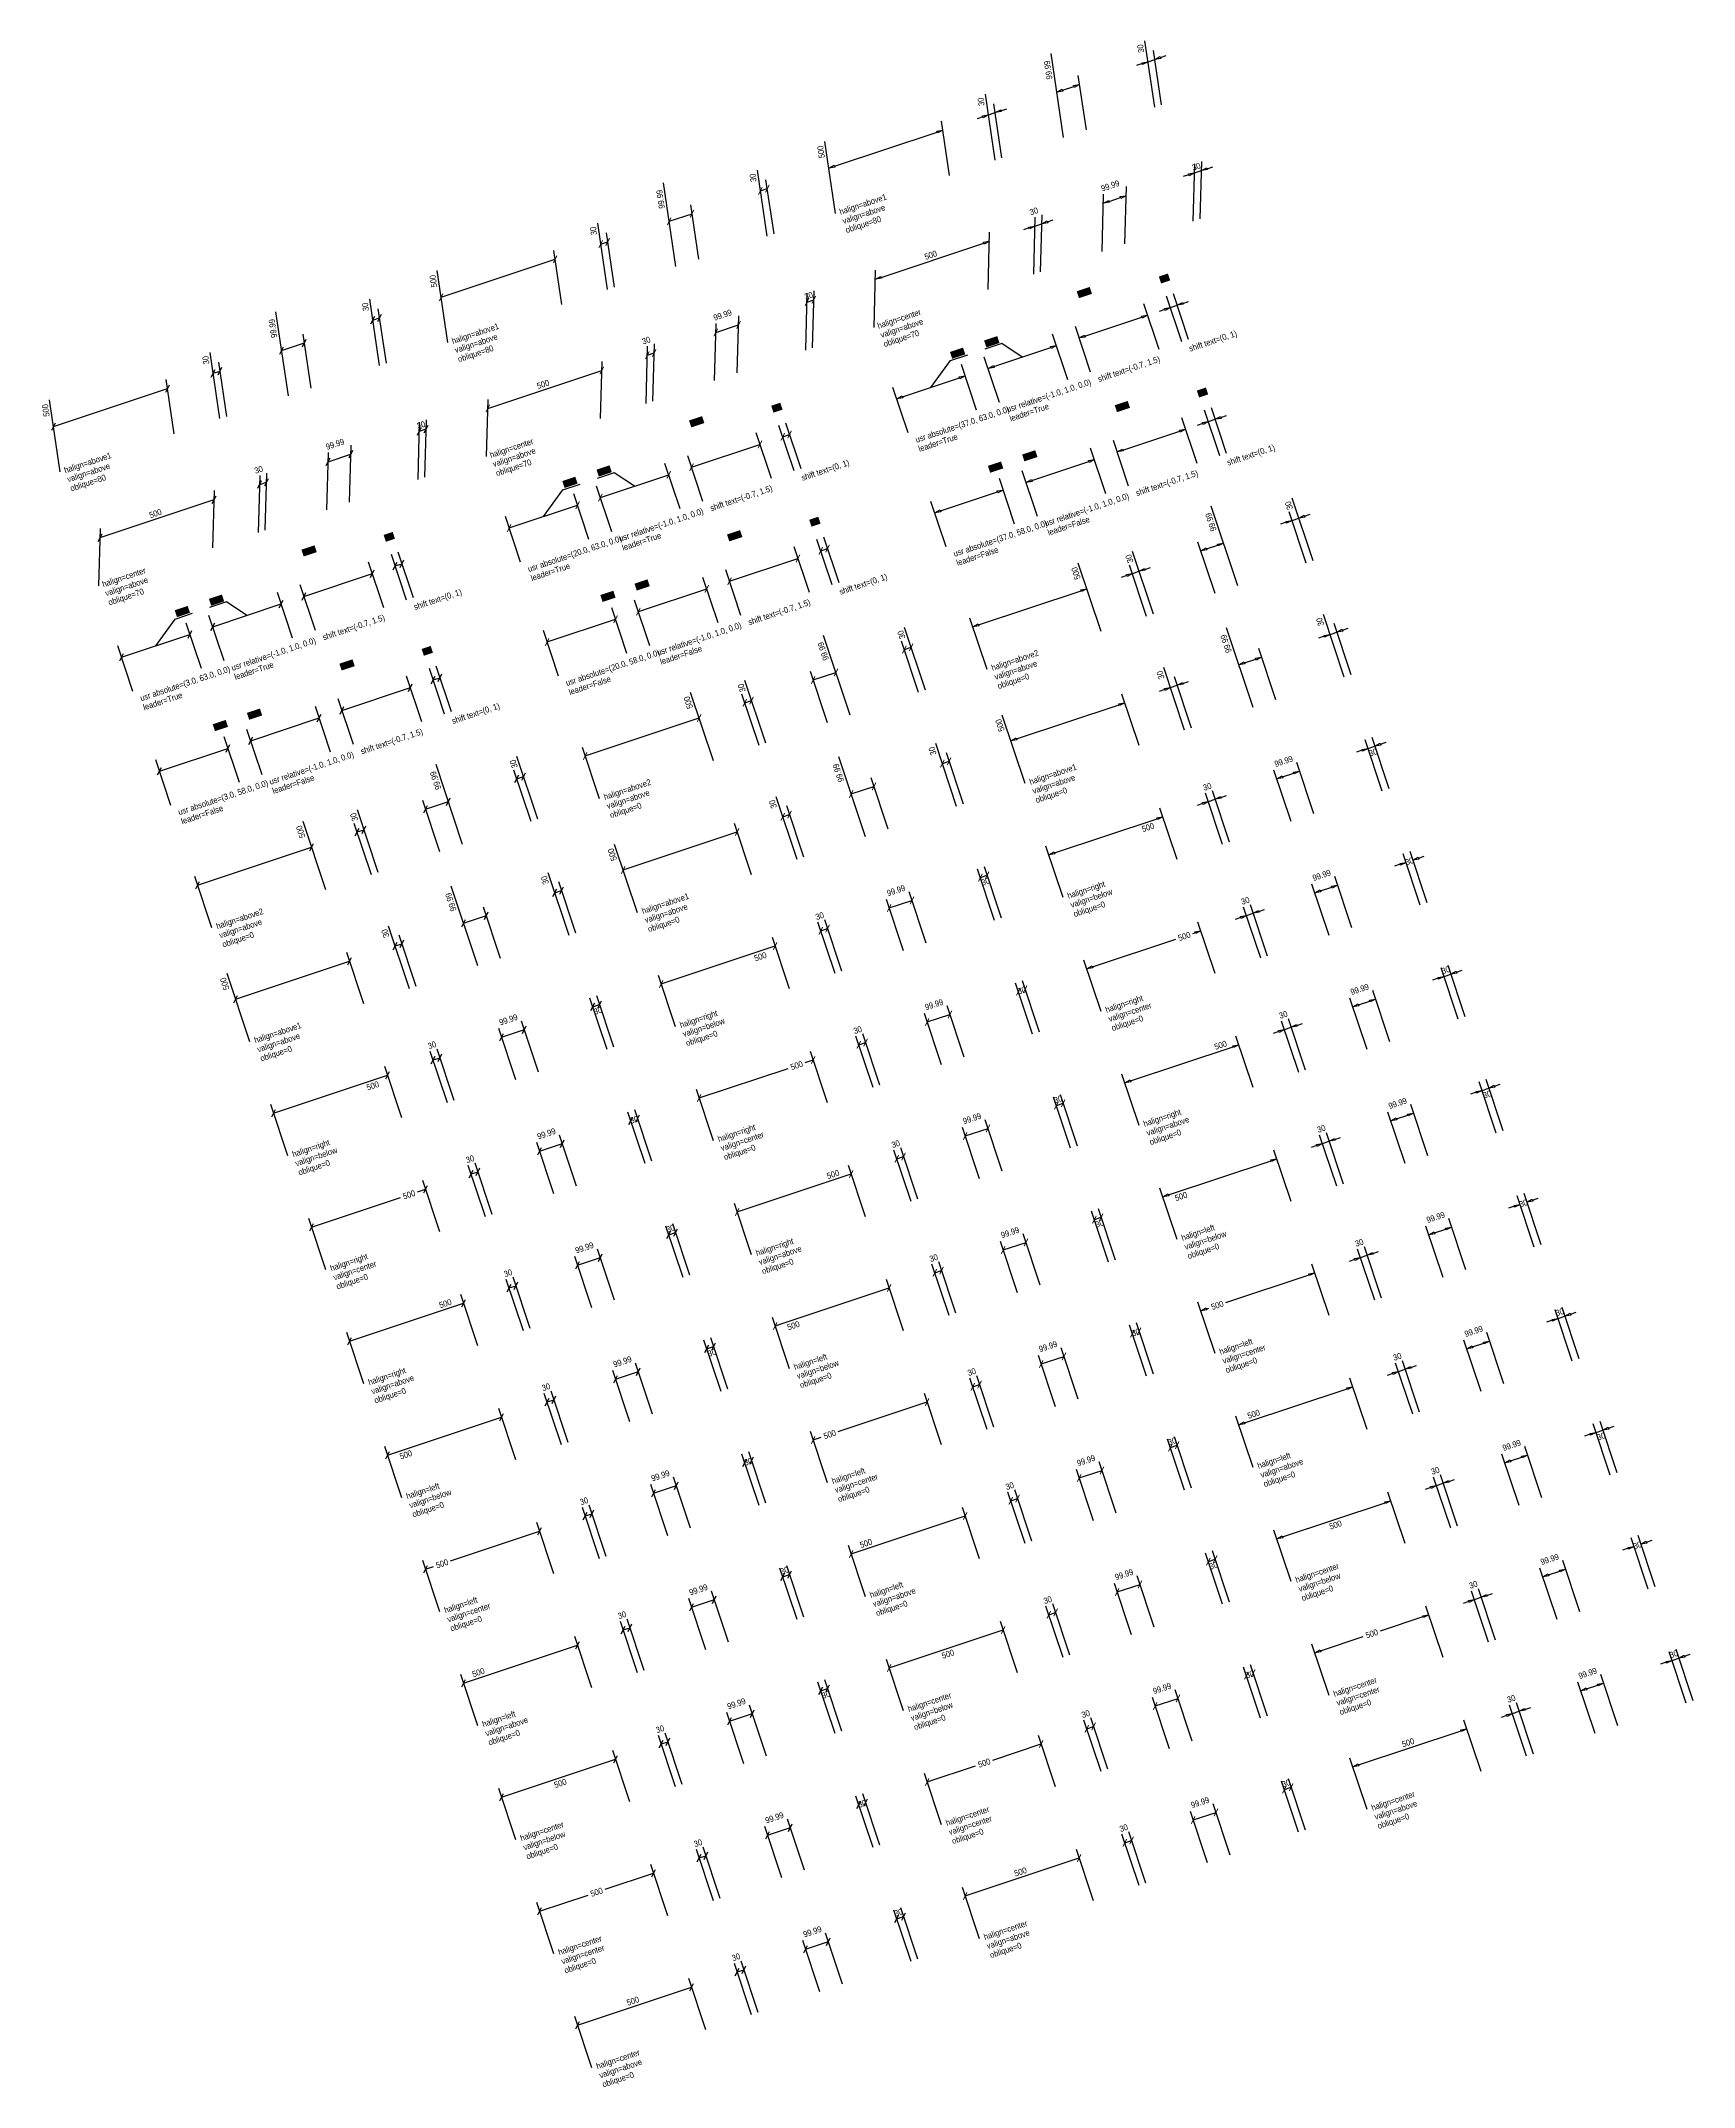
# Model space of a CAD drawing. Header units: metres. Extents: x -13 to 55.8, y 9.3 to 94.5.
import ezdxf

# ---------------------------------------------------------------- set-up
doc = ezdxf.new("R2010")
doc.units = ezdxf.units.M
doc.styles.add('OpenSansCondensed-Light', font='OpenSansCondensed-Light.ttf')
doc.dimstyles.new('ARCHTICK', dxfattribs={"dimtxt": 0.25, "dimasz": 0.25, "dimexe": 0.375, "dimexo": 0.125, "dimgap": 0.1, "dimtad": 1, "dimlfac": 100, "dimzin": 12, "dimdsep": 46, "dimtxsty": 'OpenSansCondensed-Light', "dimblk": 'ARCHTICK', "dimcen": 2.5, "dimazin": 3, "dimtfac": 0.5, "dimtmove": 2, "dimatfit": 3})
doc.dimstyles.new('CLOSEDBLANK', dxfattribs={"dimtxt": 0.25, "dimasz": 0.25, "dimexe": 0.375, "dimexo": 0.125, "dimgap": 0.1, "dimtad": 1, "dimlfac": 100, "dimzin": 12, "dimdsep": 46, "dimtxsty": 'OpenSansCondensed-Light', "dimblk": 'CLOSEDBLANK', "dimcen": 2.5, "dimazin": 3, "dimtfac": 0.5, "dimtmove": 2, "dimatfit": 3})
doc.dimstyles.new('TICK', dxfattribs={"dimtxt": 0.25, "dimasz": 0.25, "dimexe": 0.375, "dimexo": 0.125, "dimgap": 0.1, "dimtad": 1, "dimlfac": 100, "dimzin": 12, "dimdsep": 46, "dimtxsty": 'OpenSansCondensed-Light', "dimtsz": 0.125, "dimcen": 2.5, "dimazin": 3, "dimtfac": 0.5, "dimtmove": 2, "dimatfit": 3})

msp = doc.modelspace()

# ---------------------------------------------------------------- texts
at = {"style": 'OpenSansCondensed-Light'}
for s, p in [('halign=above1', (20.30903, 87.22282)), ('valign=above', (20.43552, 86.84335)), ('oblique=80', (20.56201, 86.46387)), ('halign=above1', (4.18141, 81.84695)), ('halign=center', (21.89016, 82.4794)), ('valign=above', (22.01666, 82.09993)), ('valign=above', (4.3079, 81.46748)), ('oblique=80', (4.43439, 81.088)), ('oblique=70', (22.14315, 81.72046)), ('shift text=(0, 1)', (34.8555, 81.53072)), ('shift text=(-0.7, 1.5)', (31.06077, 80.26581)), ('usr relative=(-1.0, 1.0, 0.0)', (27.26604, 79.0009)), ('leader=True', (27.39253, 78.62143)), ('usr absolute=(37.0, 63.0, 0.0)', (23.4713, 77.73599)), ('halign=center', (5.76255, 77.10353)), ('leader=True', (23.59779, 77.35651)), ('shift text=(0, 1)', (36.43664, 76.7873)), ('halign=above1', (-11.94621, 76.47108)), ('valign=above', (-11.81972, 76.0916)), ('valign=above', (5.88904, 76.72406)), ('oblique=70', (6.01553, 76.34459)), ('shift text=(0, 1)', (18.72789, 76.15485)), ('oblique=80', (-11.69322, 75.71213)), ('shift text=(-0.7, 1.5)', (14.93315, 74.88994)), ('shift text=(-0.7, 1.5)', (32.64191, 75.52239)), ('usr relative=(-1.0, 1.0, 0.0)', (28.84717, 74.25748)), ('usr relative=(-1.0, 1.0, 0.0)', (11.13842, 73.62503)), ('usr absolute=(37.0, 58.0, 0.0)', (25.05244, 72.99257)), ('leader=False', (28.97367, 73.87801)), ('usr absolute=(20.0, 63.0, 0.0)', (7.34369, 72.36012)), ('leader=True', (11.26491, 73.24555)), ('leader=False', (25.17893, 72.6131)), ('halign=center', (-10.36507, 71.72766)), ('leader=True', (7.47018, 71.98064)), ('valign=above', (-10.23858, 71.34819)), ('oblique=70', (-10.11209, 70.96871)), ('shift text=(0, 1)', (2.60027, 70.77898)), ('shift text=(0, 1)', (20.30903, 71.41143)), ('shift text=(-0.7, 1.5)', (16.51429, 70.14652)), ('shift text=(-0.7, 1.5)', (-1.19446, 69.51407)), ('usr relative=(-1.0, 1.0, 0.0)', (12.71956, 68.88161)), ('usr relative=(-1.0, 1.0, 0.0)', (-4.9892, 68.24915)), ('usr absolute=(20.0, 58.0, 0.0)', (8.92483, 67.6167)), ('leader=False', (12.84605, 68.50214)), ('halign=above2', (26.63358, 68.24915)), ('usr absolute=(3.0, 63.0, 0.0)', (-8.78393, 66.98424)), ('leader=True', (-4.86271, 67.86968)), ('valign=above', (26.76007, 67.86968)), ('leader=True', (-8.65744, 66.60477)), ('leader=False', (9.05132, 67.23723)), ('oblique=0', (26.88656, 67.49021)), ('shift text=(0, 1)', (4.18141, 66.03556)), ('shift text=(-0.7, 1.5)', (0.38668, 64.77065)), ('usr relative=(-1.0, 1.0, 0.0)', (-3.40806, 63.50574)), ('halign=above1', (28.21472, 63.50574)), ('usr absolute=(3.0, 58.0, 0.0)', (-7.20279, 62.24083)), ('leader=False', (-3.28157, 63.12626)), ('halign=above2', (10.50596, 62.87328)), ('valign=above', (10.63246, 62.49381)), ('valign=above', (28.34121, 63.12626)), ('oblique=0', (28.4677, 62.74679)), ('leader=False', (-7.0763, 61.86135)), ('oblique=0', (10.75895, 62.11434)), ('halign=above1', (12.0871, 58.12987)), ('halign=right', (29.79586, 58.76232)), ('valign=below', (29.92235, 58.38285)), ('halign=above2', (-5.62165, 57.49741)), ('valign=above', (12.21359, 57.75039)), ('oblique=0', (12.34009, 57.37092)), ('oblique=0', (30.04884, 58.00337)), ('valign=above', (-5.49516, 57.11794)), ('oblique=0', (-5.36867, 56.73846)), ('halign=right', (31.377, 54.01891)), ('halign=right', (13.66824, 53.38645)), ('valign=below', (13.79473, 53.00698)), ('valign=center', (31.50349, 53.63943)), ('oblique=0', (31.62998, 53.25996)), ('halign=above1', (-4.04051, 52.75399)), ('valign=above', (-3.91402, 52.37452)), ('oblique=0', (13.92122, 52.6275)), ('oblique=0', (-3.78753, 51.99505)), ('halign=right', (32.95814, 49.27549)), ('valign=above', (33.08463, 48.89602)), ('halign=right', (-2.45937, 48.01058)), ('halign=right', (15.24938, 48.64303)), ('valign=center', (15.37587, 48.26356)), ('oblique=0', (33.21112, 48.51654)), ('valign=below', (-2.33288, 47.6311)), ('oblique=0', (-2.20639, 47.25163)), ('oblique=0', (15.50236, 47.88409)), ('halign=left', (34.53927, 44.53207)), ('halign=right', (16.83052, 43.89962)), ('valign=below', (34.66577, 44.1526)), ('oblique=0', (34.79226, 43.77313)), ('halign=right', (-0.87824, 43.26716)), ('valign=center', (-0.75174, 42.88769)), ('valign=above', (16.95701, 43.52014)), ('oblique=0', (17.0835, 43.14067)), ('oblique=0', (-0.62525, 42.50821)), ('halign=left', (36.12041, 39.78866)), ('valign=center', (36.2469, 39.40918)), ('halign=right', (0.7029, 38.52374)), ('halign=left', (18.41166, 39.1562)), ('valign=below', (18.53815, 38.77673)), ('oblique=0', (36.3734, 39.02971)), ('valign=above', (0.82939, 38.14427)), ('oblique=0', (0.95589, 37.7648)), ('oblique=0', (18.66464, 38.39725)), ('halign=left', (19.9928, 34.41278)), ('halign=left', (37.70155, 35.04524)), ('valign=above', (37.82804, 34.66577)), ('halign=left', (2.28404, 33.78033)), ('valign=below', (2.41053, 33.40085)), ('valign=center', (20.11929, 34.03331)), ('oblique=0', (20.24578, 33.65384)), ('oblique=0', (37.95453, 34.28629)), ('oblique=0', (2.53702, 33.02138)), ('halign=center', (39.28269, 30.30182)), ('halign=left', (21.57394, 29.66937)), ('valign=above', (21.70043, 29.28989)), ('valign=below', (39.40918, 29.92235)), ('oblique=0', (39.53567, 29.54288)), ('halign=left', (3.86518, 29.03691)), ('valign=center', (3.99167, 28.65744)), ('oblique=0', (21.82692, 28.91042)), ('oblique=0', (4.11816, 28.27796)), ('halign=center', (23.15508, 24.92595)), ('halign=center', (40.86383, 25.55841)), ('valign=center', (40.99032, 25.17893)), ('halign=left', (5.44632, 24.2935)), ('valign=below', (23.28157, 24.54648)), ('oblique=0', (23.40806, 24.167)), ('oblique=0', (41.11681, 24.79946)), ('valign=above', (5.57281, 23.91402)), ('oblique=0', (5.6993, 23.53455)), ('halign=center', (42.44497, 20.81499)), ('halign=center', (24.73621, 20.18253)), ('valign=center', (24.86271, 19.80306)), ('valign=above', (42.57146, 20.43552)), ('oblique=0', (42.69795, 20.05604)), ('halign=center', (7.02746, 19.55008)), ('valign=below', (7.15395, 19.17061)), ('oblique=0', (24.9892, 19.42359)), ('oblique=0', (7.28044, 18.79113)), ('halign=center', (8.6086, 14.80666)), ('halign=center', (26.31735, 15.43912)), ('valign=above', (26.44384, 15.05964)), ('valign=center', (8.73509, 14.42719)), ('oblique=0', (8.86158, 14.04772)), ('oblique=0', (26.57033, 14.68017)), ('halign=center', (10.18974, 10.06325)), ('valign=above', (10.31623, 9.68377)), ('oblique=0', (10.44272, 9.3043))]:
    msp.add_text(s, height=0.25, rotation=18.4349488, dxfattribs=at).set_placement(p)

# ---------------------------------------------------------------- blocks, each defined once
blk = doc.blocks.new('_OBLIQUE')
at = {"color": 0, "linetype": 'BYBLOCK'}
blk.add_line((-0.5, -0.5), (0.5, 0.5), dxfattribs=at)
blk = doc.blocks.new('*D49')
for p, q in [((-8.183, 69.293), (-7.369, 70.407)), ((-7.369, 70.407), (-6.657, 70.645)), ((-6.286, 68.344), (-6.918, 70.241)), ((-9.132, 67.395), (-9.764, 69.293)), ((-9.606, 68.818), (-6.76, 69.767))]:
    blk.add_line(p, q)
at = {"layer": 'Defpoints'}
for p in [(-9.606, 68.818), (-6.128, 67.87), (-8.974, 66.921)]:
    blk.add_point(p, dxfattribs=at)
at = {"xscale": 0.25, "yscale": 0.25, "rotation": 18.43494882292201}
for p in [(-6.76, 69.767), (-9.606, 68.818)]:
    blk.add_blockref('_OBLIQUE', p, dxfattribs=at)
at = {"insert": (-7.076, 70.716), "char_height": 0.25, "attachment_point": 5, "rotation": 18.43495, "style": 'OpenSansCondensed-Light', "bg_fill": 1, "box_fill_scale": 1.1, "bg_fill_color": 4}
blk.add_mtext('300', dxfattribs=at)
blk = doc.blocks.new('*D50')
for p, q in [((-5.234, 71.119), (-5.946, 70.882)), ((-5.811, 70.083), (-2.965, 71.032)), ((-4.388, 70.558), (-5.234, 71.119)), ((-2.491, 69.609), (-3.123, 71.506)), ((-5.337, 68.66), (-5.97, 70.558))]:
    blk.add_line(p, q)
at = {"layer": 'Defpoints'}
for p in [(-5.811, 70.083), (-2.333, 69.135), (-5.179, 68.186)]:
    blk.add_point(p, dxfattribs=at)
at = {"xscale": 0.25, "yscale": 0.25, "rotation": 18.43494882292201}
for p in [(-2.965, 71.032), (-5.811, 70.083)]:
    blk.add_blockref('_OBLIQUE', p, dxfattribs=at)
at = {"insert": (-5.653, 71.19), "char_height": 0.25, "attachment_point": 5, "rotation": 18.43495, "style": 'OpenSansCondensed-Light', "bg_fill": 1, "box_fill_scale": 1.1, "bg_fill_color": 4}
blk.add_mtext('300', dxfattribs=at)
blk = doc.blocks.new('*D53')
for p, q in [((-10.497, 73.792), (-5.753, 75.373)), ((-5.808, 73.371), (-5.743, 75.748)), ((-10.551, 71.789), (-10.486, 74.167))]:
    blk.add_line(p, q)
at = {"layer": 'Defpoints'}
for p in [(-10.497, 73.792), (-5.811, 73.246), (-10.555, 71.664)]:
    blk.add_point(p, dxfattribs=at)
at = {"xscale": 0.25, "yscale": 0.25, "rotation": 18.43494882292201}
for p in [(-5.753, 75.373), (-10.497, 73.792)]:
    blk.add_blockref('_OBLIQUE', p, dxfattribs=at)
at = {"insert": (-8.196, 74.796), "char_height": 0.25, "attachment_point": 5, "rotation": 18.43495, "style": 'OpenSansCondensed-Light'}
blk.add_mtext('500', dxfattribs=at)
blk = doc.blocks.new('*D54')
for p, q in [((-3.911, 74.003), (-3.846, 76.38)), ((-3.856, 76.006), (-3.571, 76.1)), ((-3.626, 74.098), (-3.561, 76.475))]:
    blk.add_line(p, q)
at = {"layer": 'Defpoints'}
for p in [(-3.856, 76.006), (-3.914, 73.878), (-3.629, 73.973)]:
    blk.add_point(p, dxfattribs=at)
at = {"xscale": 0.25, "yscale": 0.25, "rotation": 18.43494882292201}
for p in [(-3.856, 76.006), (-3.571, 76.1)]:
    blk.add_blockref('_OBLIQUE', p, dxfattribs=at)
at = {"insert": (-3.903, 76.622), "char_height": 0.25, "attachment_point": 5, "rotation": 18.43495, "style": 'OpenSansCondensed-Light'}
blk.add_mtext('30', dxfattribs=at)
blk = doc.blocks.new('*D55')
for p, q in [((-0.116, 75.268), (-0.051, 77.645)), ((-1.065, 74.952), (-1, 77.329)), ((-1.01, 76.954), (-0.061, 77.27))]:
    blk.add_line(p, q)
at = {"layer": 'Defpoints'}
for p in [(-1.01, 76.954), (-0.119, 75.143), (-1.068, 74.827)]:
    blk.add_point(p, dxfattribs=at)
at = {"xscale": 0.25, "yscale": 0.25, "rotation": 18.43494882292201}
for p in [(-1.01, 76.954), (-0.061, 77.27)]:
    blk.add_blockref('_OBLIQUE', p, dxfattribs=at)
at = {"insert": (-0.725, 77.682), "char_height": 0.25, "attachment_point": 5, "rotation": 18.43495, "style": 'OpenSansCondensed-Light'}
blk.add_mtext('99.99', dxfattribs=at)
blk = doc.blocks.new('*D56')
for p, q in [((2.73, 76.217), (2.795, 78.594)), ((3.015, 76.311), (3.08, 78.689)), ((2.785, 78.219), (3.069, 78.314))]:
    blk.add_line(p, q)
at = {"layer": 'Defpoints'}
for p in [(2.785, 78.219), (2.727, 76.092), (3.011, 76.186)]:
    blk.add_point(p, dxfattribs=at)
at = {"xscale": 0.25, "yscale": 0.25, "rotation": 18.43494882292201}
for p in [(2.785, 78.219), (3.069, 78.314)]:
    blk.add_blockref('_OBLIQUE', p, dxfattribs=at)
at = {"insert": (2.856, 78.48), "char_height": 0.25, "attachment_point": 5, "rotation": 18.43495, "style": 'OpenSansCondensed-Light'}
blk.add_mtext('30', dxfattribs=at)
blk = doc.blocks.new('*D57')
for p, q in [((-7.411, 78.113), (-7.745, 80.369)), ((-12.154, 76.531), (-12.599, 79.53)), ((-12.434, 78.417), (-7.69, 79.998))]:
    blk.add_line(p, q)
at = {"layer": 'Defpoints'}
for p in [(-12.434, 78.417), (-7.393, 77.989), (-12.136, 76.408)]:
    blk.add_point(p, dxfattribs=at)
at = {"xscale": 0.25, "yscale": 0.25, "rotation": 18.43494882292201}
for p in [(-7.69, 79.998), (-12.434, 78.417)]:
    blk.add_blockref('_OBLIQUE', p, dxfattribs=at)
at = {"insert": (-12.757, 79.087), "char_height": 0.25, "attachment_point": 5, "rotation": 98.43495, "style": 'OpenSansCondensed-Light'}
blk.add_mtext('500', dxfattribs=at)
blk = doc.blocks.new('*D58')
for p, q in [((-5.513, 78.745), (-5.921, 81.496)), ((-5.229, 78.84), (-5.563, 81.096)), ((-5.793, 80.63), (-5.508, 80.725))]:
    blk.add_line(p, q)
at = {"layer": 'Defpoints'}
for p in [(-5.793, 80.63), (-5.495, 78.621), (-5.211, 78.716)]:
    blk.add_point(p, dxfattribs=at)
at = {"xscale": 0.25, "yscale": 0.25, "rotation": 18.43494882292201}
for p in [(-5.508, 80.725), (-5.793, 80.63)]:
    blk.add_blockref('_OBLIQUE', p, dxfattribs=at)
at = {"insert": (-6.098, 81.177), "char_height": 0.25, "attachment_point": 5, "rotation": 98.43495, "style": 'OpenSansCondensed-Light'}
blk.add_mtext('30', dxfattribs=at)
blk = doc.blocks.new('*D59')
for p, q in [((-2.667, 79.694), (-3.185, 83.186)), ((-2.947, 81.579), (-1.998, 81.895)), ((-1.719, 80.01), (-2.053, 82.266))]:
    blk.add_line(p, q)
at = {"layer": 'Defpoints'}
for p in [(-2.947, 81.579), (-2.649, 79.57), (-1.701, 79.886)]:
    blk.add_point(p, dxfattribs=at)
at = {"xscale": 0.25, "yscale": 0.25, "rotation": 18.43494882292201}
for p in [(-2.947, 81.579), (-1.998, 81.895)]:
    blk.add_blockref('_OBLIQUE', p, dxfattribs=at)
at = {"insert": (-3.307, 82.497), "char_height": 0.25, "attachment_point": 5, "rotation": 98.43495, "style": 'OpenSansCondensed-Light'}
blk.add_mtext('99.99', dxfattribs=at)
blk = doc.blocks.new('*D60')
for p, q in [((1.127, 80.959), (0.719, 83.709)), ((0.848, 82.844), (1.132, 82.939)), ((1.412, 81.054), (1.077, 83.31))]:
    blk.add_line(p, q)
at = {"layer": 'Defpoints'}
for p in [(0.848, 82.844), (1.43, 80.93), (1.146, 80.835)]:
    blk.add_point(p, dxfattribs=at)
at = {"xscale": 0.25, "yscale": 0.25, "rotation": 18.43494882292201}
for p in [(0.848, 82.844), (1.132, 82.939)]:
    blk.add_blockref('_OBLIQUE', p, dxfattribs=at)
at = {"insert": (0.543, 83.391), "char_height": 0.25, "attachment_point": 5, "rotation": 98.43495, "style": 'OpenSansCondensed-Light'}
blk.add_mtext('30', dxfattribs=at)
blk = doc.blocks.new('_ARCHTICK')
at = {"color": 0, "linetype": 'BYBLOCK', "const_width": 0.15}
blk.add_lwpolyline([(-0.5, -0.5), (0.5, 0.5)], dxfattribs=at)
blk = doc.blocks.new('*D109')
for p, q in [((7.945, 74.669), (8.759, 75.783)), ((8.759, 75.783), (9.47, 76.02)), ((6.521, 74.194), (9.368, 75.143)), ((9.842, 73.72), (9.209, 75.617)), ((6.996, 72.771), (6.363, 74.669))]:
    blk.add_line(p, q)
at = {"layer": 'Defpoints'}
for p in [(6.521, 74.194), (10, 73.246), (7.154, 72.297)]:
    blk.add_point(p, dxfattribs=at)
at = {"xscale": 0.25, "yscale": 0.25}
for p, rotation in [((9.368, 75.143), 18.43494882292201), ((6.521, 74.194), -161.565051177078)]:
    blk.add_blockref('_ARCHTICK', p, dxfattribs=dict(at, rotation=rotation))
at = {"insert": (9.051, 76.092), "char_height": 0.25, "attachment_point": 5, "rotation": 18.43495, "style": 'OpenSansCondensed-Light', "bg_fill": 1, "box_fill_scale": 1.1, "bg_fill_color": 4}
blk.add_mtext('300', dxfattribs=at)
blk = doc.blocks.new('*D110')
for p, q in [((13.637, 74.985), (13.004, 76.882)), ((10.791, 74.036), (10.158, 75.933)), ((10.893, 76.495), (10.182, 76.258)), ((10.316, 75.459), (13.162, 76.408)), ((11.739, 75.933), (10.893, 76.495))]:
    blk.add_line(p, q)
at = {"layer": 'Defpoints'}
for p in [(10.316, 75.459), (13.795, 74.51), (10.949, 73.562)]:
    blk.add_point(p, dxfattribs=at)
at = {"xscale": 0.25, "yscale": 0.25}
for p, rotation in [((13.162, 76.408), 18.43494882292201), ((10.316, 75.459), -161.565051177078)]:
    blk.add_blockref('_ARCHTICK', p, dxfattribs=dict(at, rotation=rotation))
at = {"insert": (10.474, 76.566), "char_height": 0.25, "attachment_point": 5, "rotation": 18.43495, "style": 'OpenSansCondensed-Light', "bg_fill": 1, "box_fill_scale": 1.1, "bg_fill_color": 4}
blk.add_mtext('300', dxfattribs=at)
blk = doc.blocks.new('*D113')
for p, q in [((10.32, 78.746), (10.385, 81.124)), ((5.631, 79.168), (10.374, 80.749)), ((5.576, 77.165), (5.641, 79.543))]:
    blk.add_line(p, q)
at = {"layer": 'Defpoints'}
for p in [(5.631, 79.168), (10.316, 78.621), (5.573, 77.04)]:
    blk.add_point(p, dxfattribs=at)
at = {"xscale": 0.25, "yscale": 0.25}
for p, rotation in [((10.374, 80.749), 18.43494882292201), ((5.631, 79.168), -161.565051177078)]:
    blk.add_blockref('_ARCHTICK', p, dxfattribs=dict(at, rotation=rotation))
at = {"insert": (7.931, 80.172), "char_height": 0.25, "attachment_point": 5, "rotation": 18.43495, "style": 'OpenSansCondensed-Light'}
blk.add_mtext('500', dxfattribs=at)
blk = doc.blocks.new('*D114')
for p, q in [((12.217, 79.379), (12.282, 81.756)), ((12.502, 79.474), (12.567, 81.851)), ((12.272, 81.381), (12.556, 81.476))]:
    blk.add_line(p, q)
at = {"layer": 'Defpoints'}
for p in [(12.272, 81.381), (12.214, 79.254), (12.498, 79.349)]:
    blk.add_point(p, dxfattribs=at)
at = {"xscale": 0.25, "yscale": 0.25}
for p, rotation in [((12.272, 81.381), 18.43494882292201), ((12.556, 81.476), -161.565051177078)]:
    blk.add_blockref('_ARCHTICK', p, dxfattribs=dict(at, rotation=rotation))
at = {"insert": (12.224, 81.998), "char_height": 0.25, "attachment_point": 5, "rotation": 18.43495, "style": 'OpenSansCondensed-Light'}
blk.add_mtext('30', dxfattribs=at)
blk = doc.blocks.new('*D115')
for p, q in [((15.063, 80.328), (15.128, 82.705)), ((15.118, 82.33), (16.066, 82.646)), ((16.012, 80.644), (16.077, 83.021))]:
    blk.add_line(p, q)
at = {"layer": 'Defpoints'}
for p in [(15.118, 82.33), (15.06, 80.203), (16.008, 80.519)]:
    blk.add_point(p, dxfattribs=at)
at = {"xscale": 0.25, "yscale": 0.25}
for p, rotation in [((16.066, 82.646), 18.43494882292201), ((15.118, 82.33), -161.565051177078)]:
    blk.add_blockref('_ARCHTICK', p, dxfattribs=dict(at, rotation=rotation))
at = {"insert": (15.402, 83.057), "char_height": 0.25, "attachment_point": 5, "rotation": 18.43495, "style": 'OpenSansCondensed-Light'}
blk.add_mtext('99.99', dxfattribs=at)
blk = doc.blocks.new('*D116')
for p, q in [((18.858, 81.592), (18.923, 83.97)), ((18.913, 83.595), (19.197, 83.69)), ((19.142, 81.687), (19.207, 84.065))]:
    blk.add_line(p, q)
at = {"layer": 'Defpoints'}
for p in [(18.913, 83.595), (18.854, 81.467), (19.139, 81.562)]:
    blk.add_point(p, dxfattribs=at)
at = {"xscale": 0.25, "yscale": 0.25}
for p, rotation in [((18.913, 83.595), 18.43494882292201), ((19.197, 83.69), -161.565051177078)]:
    blk.add_blockref('_ARCHTICK', p, dxfattribs=dict(at, rotation=rotation))
at = {"insert": (18.984, 83.856), "char_height": 0.25, "attachment_point": 5, "rotation": 18.43495, "style": 'OpenSansCondensed-Light'}
blk.add_mtext('30', dxfattribs=at)
blk = doc.blocks.new('*D117')
for p, q in [((3.694, 83.793), (8.437, 85.374)), ((8.717, 83.488), (8.382, 85.745)), ((3.973, 81.907), (3.529, 84.905))]:
    blk.add_line(p, q)
at = {"layer": 'Defpoints'}
for p in [(3.694, 83.793), (8.735, 83.365), (3.992, 81.784)]:
    blk.add_point(p, dxfattribs=at)
at = {"xscale": 0.25, "yscale": 0.25}
for p, rotation in [((8.437, 85.374), 18.43494882292201), ((3.694, 83.793), -161.565051177078)]:
    blk.add_blockref('_ARCHTICK', p, dxfattribs=dict(at, rotation=rotation))
at = {"insert": (3.37, 84.463), "char_height": 0.25, "attachment_point": 5, "rotation": 98.43495, "style": 'OpenSansCondensed-Light'}
blk.add_mtext('500', dxfattribs=at)
blk = doc.blocks.new('*D118')
for p, q in [((10.614, 84.121), (10.206, 86.872)), ((10.335, 86.006), (10.619, 86.101)), ((10.899, 84.216), (10.564, 86.472))]:
    blk.add_line(p, q)
at = {"layer": 'Defpoints'}
for p in [(10.335, 86.006), (10.632, 83.997), (10.917, 84.092)]:
    blk.add_point(p, dxfattribs=at)
at = {"xscale": 0.25, "yscale": 0.25}
for p, rotation in [((10.335, 86.006), 18.43494882292201), ((10.619, 86.101), -161.565051177078)]:
    blk.add_blockref('_ARCHTICK', p, dxfattribs=dict(at, rotation=rotation))
at = {"insert": (10.029, 86.553), "char_height": 0.25, "attachment_point": 5, "rotation": 98.43495, "style": 'OpenSansCondensed-Light'}
blk.add_mtext('30', dxfattribs=at)
blk = doc.blocks.new('*D119')
for p, q in [((13.46, 85.07), (12.942, 88.562)), ((13.181, 86.955), (14.129, 87.271)), ((14.409, 85.386), (14.074, 87.642))]:
    blk.add_line(p, q)
at = {"layer": 'Defpoints'}
for p in [(13.181, 86.955), (14.427, 85.262), (13.479, 84.946)]:
    blk.add_point(p, dxfattribs=at)
at = {"xscale": 0.25, "yscale": 0.25}
for p, rotation in [((13.181, 86.955), -161.565051177078), ((14.129, 87.271), 18.43494882292201)]:
    blk.add_blockref('_ARCHTICK', p, dxfattribs=dict(at, rotation=rotation))
at = {"insert": (12.82, 87.873), "char_height": 0.25, "attachment_point": 5, "rotation": 98.43495, "style": 'OpenSansCondensed-Light'}
blk.add_mtext('99.99', dxfattribs=at)
blk = doc.blocks.new('*D120')
for p, q in [((17.255, 86.335), (16.847, 89.085)), ((17.54, 86.429), (17.205, 88.686)), ((16.975, 88.22), (17.26, 88.315))]:
    blk.add_line(p, q)
at = {"layer": 'Defpoints'}
for p in [(16.975, 88.22), (17.273, 86.211), (17.558, 86.306)]:
    blk.add_point(p, dxfattribs=at)
at = {"xscale": 0.25, "yscale": 0.25}
for p, rotation in [((16.975, 88.22), 18.43494882292201), ((17.26, 88.315), -161.565051177078)]:
    blk.add_blockref('_ARCHTICK', p, dxfattribs=dict(at, rotation=rotation))
at = {"insert": (16.67, 88.767), "char_height": 0.25, "attachment_point": 5, "rotation": 98.43495, "style": 'OpenSansCondensed-Light'}
blk.add_mtext('30', dxfattribs=at)
blk = doc.blocks.new('_CLOSEDBLANK')
at = {"color": 0, "linetype": 'BYBLOCK'}
blk.add_lwpolyline([(-1, 0.16), (0, 0), (-1, -0.16)], close=True, dxfattribs=at)
blk = doc.blocks.new('*D121')
for p, q in [((41.86, 22.728), (46.129, 24.151)), ((46.959, 22.451), (46.248, 24.586)), ((42.216, 20.87), (41.504, 23.005))]:
    blk.add_line(p, q)
at = {"layer": 'Defpoints'}
for p in [(41.623, 22.649), (46.999, 22.333), (42.255, 20.752)]:
    blk.add_point(p, dxfattribs=at)
at = {"xscale": 0.25, "yscale": 0.25}
for p, rotation in [((46.366, 24.23), 18.43494882292201), ((41.623, 22.649), -161.565051177078)]:
    blk.add_blockref('_CLOSEDBLANK', p, dxfattribs=dict(at, rotation=rotation))
at = {"insert": (43.923, 23.653), "char_height": 0.25, "attachment_point": 5, "rotation": 18.43495, "style": 'OpenSansCondensed-Light'}
blk.add_mtext('500', dxfattribs=at)
blk = doc.blocks.new('*D122')
for p, q in [((48.026, 24.784), (47.789, 24.705)), ((48.856, 23.084), (48.145, 25.218)), ((48.264, 24.863), (48.548, 24.958)), ((49.141, 23.179), (48.43, 25.313)), ((48.785, 25.037), (49.023, 25.116))]:
    blk.add_line(p, q)
at = {"layer": 'Defpoints'}
for p in [(48.264, 24.863), (49.181, 23.06), (48.896, 22.965)]:
    blk.add_point(p, dxfattribs=at)
at = {"xscale": 0.25, "yscale": 0.25}
for p, rotation in [((48.264, 24.863), 18.43494882292201), ((48.548, 24.958), -161.565051177078)]:
    blk.add_blockref('_CLOSEDBLANK', p, dxfattribs=dict(at, rotation=rotation))
at = {"insert": (48.216, 25.479), "char_height": 0.25, "attachment_point": 5, "rotation": 18.43495, "style": 'OpenSansCondensed-Light'}
blk.add_mtext('30', dxfattribs=at)
blk = doc.blocks.new('*D123')
for p, q in [((52.651, 24.349), (51.94, 26.483)), ((51.703, 24.033), (50.991, 26.167)), ((51.347, 25.89), (51.821, 26.049))]:
    blk.add_line(p, q)
at = {"layer": 'Defpoints'}
for p in [(51.11, 25.811), (51.742, 23.914), (52.691, 24.23)]:
    blk.add_point(p, dxfattribs=at)
at = {"xscale": 0.25, "yscale": 0.25}
for p, rotation in [((51.11, 25.811), -161.565051177078), ((52.058, 26.128), 18.43494882292201)]:
    blk.add_blockref('_CLOSEDBLANK', p, dxfattribs=dict(at, rotation=rotation))
at = {"insert": (51.394, 26.539), "char_height": 0.25, "attachment_point": 5, "rotation": 18.43495, "style": 'OpenSansCondensed-Light'}
blk.add_mtext('99.99', dxfattribs=at)
blk = doc.blocks.new('*D124')
for p, q in [((55.497, 25.298), (54.786, 27.432)), ((55.782, 25.392), (55.07, 27.527)), ((55.426, 27.25), (55.663, 27.329)), ((54.667, 26.997), (54.43, 26.918)), ((54.904, 27.076), (55.189, 27.171))]:
    blk.add_line(p, q)
at = {"layer": 'Defpoints'}
for p in [(54.904, 27.076), (55.537, 25.179), (55.821, 25.274)]:
    blk.add_point(p, dxfattribs=at)
at = {"xscale": 0.25, "yscale": 0.25}
for p, rotation in [((55.189, 27.171), -161.565051177078), ((54.904, 27.076), 18.43494882292201)]:
    blk.add_blockref('_CLOSEDBLANK', p, dxfattribs=dict(at, rotation=rotation))
at = {"insert": (54.975, 27.337), "char_height": 0.25, "attachment_point": 5, "rotation": 18.43495, "style": 'OpenSansCondensed-Light'}
blk.add_mtext('30', dxfattribs=at)
blk = doc.blocks.new('*D125')
for p, q in [((45.378, 27.195), (44.666, 29.329)), ((42.769, 28.302), (44.548, 28.895)), ((40.635, 25.614), (39.923, 27.748)), ((40.279, 27.472), (42.058, 28.065))]:
    blk.add_line(p, q)
at = {"layer": 'Defpoints'}
for p in [(40.042, 27.393), (45.418, 27.076), (40.674, 25.495)]:
    blk.add_point(p, dxfattribs=at)
at = {"xscale": 0.25, "yscale": 0.25}
for p, rotation in [((44.785, 28.974), 18.43494882292201), ((40.042, 27.393), -161.565051177078)]:
    blk.add_blockref('_CLOSEDBLANK', p, dxfattribs=dict(at, rotation=rotation))
at = {"insert": (42.413, 28.183), "char_height": 0.25, "attachment_point": 5, "rotation": 18.43495, "style": 'OpenSansCondensed-Light'}
blk.add_mtext('500', dxfattribs=at)
blk = doc.blocks.new('*D126')
for p, q in [((47.275, 27.827), (46.564, 29.962)), ((47.56, 27.922), (46.848, 30.057)), ((47.204, 29.78), (47.441, 29.859)), ((46.445, 29.527), (46.208, 29.448)), ((46.682, 29.606), (46.967, 29.701))]:
    blk.add_line(p, q)
at = {"layer": 'Defpoints'}
for p in [(46.682, 29.606), (47.315, 27.709), (47.599, 27.804)]:
    blk.add_point(p, dxfattribs=at)
at = {"xscale": 0.25, "yscale": 0.25}
for p, rotation in [((46.967, 29.701), -161.565051177078), ((46.682, 29.606), 18.43494882292201)]:
    blk.add_blockref('_CLOSEDBLANK', p, dxfattribs=dict(at, rotation=rotation))
at = {"insert": (46.635, 30.223), "char_height": 0.25, "attachment_point": 5, "rotation": 18.43495, "style": 'OpenSansCondensed-Light'}
blk.add_mtext('30', dxfattribs=at)
blk = doc.blocks.new('*D127')
for p, q in [((50.121, 28.776), (49.41, 30.911)), ((49.766, 30.634), (50.24, 30.792)), ((51.07, 29.092), (50.358, 31.227))]:
    blk.add_line(p, q)
at = {"layer": 'Defpoints'}
for p in [(49.528, 30.555), (51.11, 28.974), (50.161, 28.657)]:
    blk.add_point(p, dxfattribs=at)
at = {"xscale": 0.25, "yscale": 0.25}
for p, rotation in [((49.528, 30.555), -161.565051177078), ((50.477, 30.871), 18.43494882292201)]:
    blk.add_blockref('_CLOSEDBLANK', p, dxfattribs=dict(at, rotation=rotation))
at = {"insert": (49.813, 31.282), "char_height": 0.25, "attachment_point": 5, "rotation": 18.43495, "style": 'OpenSansCondensed-Light'}
blk.add_mtext('99.99', dxfattribs=at)
blk = doc.blocks.new('*D128')
for p, q in [((53.086, 31.741), (52.849, 31.662)), ((53.916, 30.041), (53.205, 32.175)), ((54.201, 30.136), (53.489, 32.27)), ((53.845, 31.994), (54.082, 32.073))]:
    blk.add_line(p, q)
at = {"layer": 'Defpoints'}
for p in [(53.323, 31.82), (53.956, 29.922), (54.24, 30.017)]:
    blk.add_point(p, dxfattribs=at)
at = {"xscale": 0.25, "yscale": 0.25}
for p, rotation in [((53.323, 31.82), 18.43494882292201), ((53.608, 31.915), -161.565051177078)]:
    blk.add_blockref('_CLOSEDBLANK', p, dxfattribs=dict(at, rotation=rotation))
at = {"insert": (53.466, 31.867), "char_height": 0.25, "attachment_point": 5, "rotation": 18.43495, "style": 'OpenSansCondensed-Light'}
blk.add_mtext('30', dxfattribs=at)
blk = doc.blocks.new('*D129')
for p, q in [((43.797, 31.938), (43.085, 34.073)), ((38.698, 32.215), (42.967, 33.638)), ((39.053, 30.357), (38.342, 32.492))]:
    blk.add_line(p, q)
at = {"layer": 'Defpoints'}
for p in [(38.46, 32.136), (43.836, 31.82), (39.093, 30.239)]:
    blk.add_point(p, dxfattribs=at)
at = {"xscale": 0.25, "yscale": 0.25}
for p, rotation in [((43.204, 33.717), 18.43494882292201), ((38.46, 32.136), -161.565051177078)]:
    blk.add_blockref('_CLOSEDBLANK', p, dxfattribs=dict(at, rotation=rotation))
at = {"insert": (40.903, 32.713), "char_height": 0.25, "attachment_point": 5, "rotation": 18.43495, "style": 'OpenSansCondensed-Light'}
blk.add_mtext('500', dxfattribs=at)
blk = doc.blocks.new('*D130')
for p, q in [((44.864, 34.27), (44.627, 34.191)), ((45.694, 32.571), (44.983, 34.705)), ((45.101, 34.35), (45.386, 34.444)), ((45.979, 32.666), (45.267, 34.8)), ((45.623, 34.523), (45.86, 34.603))]:
    blk.add_line(p, q)
at = {"layer": 'Defpoints'}
for p in [(45.101, 34.35), (45.734, 32.452), (46.018, 32.547)]:
    blk.add_point(p, dxfattribs=at)
at = {"xscale": 0.25, "yscale": 0.25}
for p, rotation in [((45.101, 34.35), 18.43494882292201), ((45.386, 34.444), -161.565051177078)]:
    blk.add_blockref('_CLOSEDBLANK', p, dxfattribs=dict(at, rotation=rotation))
at = {"insert": (45.054, 34.966), "char_height": 0.25, "attachment_point": 5, "rotation": 18.43495, "style": 'OpenSansCondensed-Light'}
blk.add_mtext('30', dxfattribs=at)
blk = doc.blocks.new('*D131')
for p, q in [((49.489, 33.836), (48.777, 35.97)), ((48.54, 33.519), (47.829, 35.654)), ((48.185, 35.377), (48.659, 35.535))]:
    blk.add_line(p, q)
at = {"layer": 'Defpoints'}
for p in [(47.947, 35.298), (48.58, 33.401), (49.528, 33.717)]:
    blk.add_point(p, dxfattribs=at)
at = {"xscale": 0.25, "yscale": 0.25}
for p, rotation in [((47.947, 35.298), -161.565051177078), ((48.896, 35.614), 18.43494882292201)]:
    blk.add_blockref('_CLOSEDBLANK', p, dxfattribs=dict(at, rotation=rotation))
at = {"insert": (48.232, 36.026), "char_height": 0.25, "attachment_point": 5, "rotation": 18.43495, "style": 'OpenSansCondensed-Light'}
blk.add_mtext('99.99', dxfattribs=at)
blk = doc.blocks.new('*D132')
for p, q in [((52.335, 34.784), (51.623, 36.919)), ((51.742, 36.563), (52.027, 36.658)), ((52.62, 34.879), (51.908, 37.014)), ((52.264, 36.737), (52.501, 36.816)), ((51.505, 36.484), (51.268, 36.405))]:
    blk.add_line(p, q)
at = {"layer": 'Defpoints'}
for p in [(51.742, 36.563), (52.375, 34.666), (52.659, 34.761)]:
    blk.add_point(p, dxfattribs=at)
at = {"xscale": 0.25, "yscale": 0.25}
for p, rotation in [((52.027, 36.658), -161.565051177078), ((51.742, 36.563), 18.43494882292201)]:
    blk.add_blockref('_CLOSEDBLANK', p, dxfattribs=dict(at, rotation=rotation))
at = {"insert": (51.956, 36.397), "char_height": 0.25, "attachment_point": 5, "rotation": 18.43495, "style": 'OpenSansCondensed-Light'}
blk.add_mtext('30', dxfattribs=at)
blk = doc.blocks.new('*D133')
for p, q in [((37.117, 36.958), (41.386, 38.381)), ((42.216, 36.682), (41.504, 38.816)), ((37.472, 35.101), (36.761, 37.235))]:
    blk.add_line(p, q)
at = {"layer": 'Defpoints'}
for p in [(36.879, 36.879), (42.255, 36.563), (37.512, 34.982)]:
    blk.add_point(p, dxfattribs=at)
at = {"xscale": 0.25, "yscale": 0.25}
for p, rotation in [((41.623, 38.46), 18.43494882292201), ((36.879, 36.879), -161.565051177078)]:
    blk.add_blockref('_CLOSEDBLANK', p, dxfattribs=dict(at, rotation=rotation))
at = {"insert": (37.496, 37.322), "char_height": 0.25, "attachment_point": 5, "rotation": 18.43495, "style": 'OpenSansCondensed-Light'}
blk.add_mtext('500', dxfattribs=at)
blk = doc.blocks.new('*D134')
for p, q in [((44.113, 37.314), (43.402, 39.449)), ((43.52, 39.093), (43.805, 39.188)), ((44.398, 37.409), (43.686, 39.544)), ((44.042, 39.267), (44.279, 39.346)), ((43.283, 39.014), (43.046, 38.935))]:
    blk.add_line(p, q)
at = {"layer": 'Defpoints'}
for p in [(43.52, 39.093), (44.153, 37.196), (44.437, 37.29)]:
    blk.add_point(p, dxfattribs=at)
at = {"xscale": 0.25, "yscale": 0.25}
for p, rotation in [((43.805, 39.188), -161.565051177078), ((43.52, 39.093), 18.43494882292201)]:
    blk.add_blockref('_CLOSEDBLANK', p, dxfattribs=dict(at, rotation=rotation))
at = {"insert": (43.473, 39.71), "char_height": 0.25, "attachment_point": 5, "rotation": 18.43495, "style": 'OpenSansCondensed-Light'}
blk.add_mtext('30', dxfattribs=at)
blk = doc.blocks.new('*D135')
for p, q in [((46.959, 38.263), (46.248, 40.397)), ((46.603, 40.121), (47.078, 40.279)), ((47.908, 38.579), (47.196, 40.714))]:
    blk.add_line(p, q)
at = {"layer": 'Defpoints'}
for p in [(46.366, 40.042), (47.947, 38.46), (46.999, 38.144)]:
    blk.add_point(p, dxfattribs=at)
at = {"xscale": 0.25, "yscale": 0.25}
for p, rotation in [((46.366, 40.042), -161.565051177078), ((47.315, 40.358), 18.43494882292201)]:
    blk.add_blockref('_CLOSEDBLANK', p, dxfattribs=dict(at, rotation=rotation))
at = {"insert": (46.651, 40.769), "char_height": 0.25, "attachment_point": 5, "rotation": 18.43495, "style": 'OpenSansCondensed-Light'}
blk.add_mtext('99.99', dxfattribs=at)
blk = doc.blocks.new('*D136')
for p, q in [((51.038, 39.623), (50.327, 41.757)), ((49.924, 41.227), (49.687, 41.148)), ((50.754, 39.528), (50.042, 41.662)), ((50.161, 41.307), (50.446, 41.401)), ((50.683, 41.48), (50.92, 41.56))]:
    blk.add_line(p, q)
at = {"layer": 'Defpoints'}
for p in [(50.161, 41.307), (50.793, 39.409), (51.078, 39.504)]:
    blk.add_point(p, dxfattribs=at)
at = {"xscale": 0.25, "yscale": 0.25}
for p, rotation in [((50.161, 41.307), 18.43494882292201), ((50.446, 41.401), -161.565051177078)]:
    blk.add_blockref('_CLOSEDBLANK', p, dxfattribs=dict(at, rotation=rotation))
at = {"insert": (50.232, 41.567), "char_height": 0.25, "attachment_point": 5, "rotation": 18.43495, "style": 'OpenSansCondensed-Light'}
blk.add_mtext('30', dxfattribs=at)
blk = doc.blocks.new('*D137')
for p, q in [((40.635, 41.425), (39.923, 43.56)), ((36.342, 41.971), (39.804, 43.125)), ((35.891, 39.844), (35.18, 41.979)), ((35.535, 41.702), (35.63, 41.733))]:
    blk.add_line(p, q)
at = {"layer": 'Defpoints'}
for p in [(35.298, 41.623), (40.674, 41.307), (35.931, 39.725)]:
    blk.add_point(p, dxfattribs=at)
at = {"xscale": 0.25, "yscale": 0.25}
for p, rotation in [((40.042, 43.204), 18.43494882292201), ((35.298, 41.623), -161.565051177078)]:
    blk.add_blockref('_CLOSEDBLANK', p, dxfattribs=dict(at, rotation=rotation))
at = {"insert": (35.986, 41.852), "char_height": 0.25, "attachment_point": 5, "rotation": 18.43495, "style": 'OpenSansCondensed-Light'}
blk.add_mtext('500', dxfattribs=at)
blk = doc.blocks.new('*D138')
for p, q in [((42.817, 42.152), (42.105, 44.287)), ((41.702, 43.757), (41.465, 43.678)), ((42.532, 42.058), (41.82, 44.192)), ((41.939, 43.836), (42.224, 43.931)), ((42.461, 44.01), (42.698, 44.089))]:
    blk.add_line(p, q)
at = {"layer": 'Defpoints'}
for p in [(41.939, 43.836), (42.571, 41.939), (42.856, 42.034)]:
    blk.add_point(p, dxfattribs=at)
at = {"xscale": 0.25, "yscale": 0.25}
for p, rotation in [((41.939, 43.836), 18.43494882292201), ((42.224, 43.931), -161.565051177078)]:
    blk.add_blockref('_CLOSEDBLANK', p, dxfattribs=dict(at, rotation=rotation))
at = {"insert": (41.892, 44.453), "char_height": 0.25, "attachment_point": 5, "rotation": 18.43495, "style": 'OpenSansCondensed-Light'}
blk.add_mtext('30', dxfattribs=at)
blk = doc.blocks.new('*D139')
for p, q in [((45.378, 43.006), (44.666, 45.141)), ((46.327, 43.322), (45.615, 45.457)), ((45.022, 44.864), (45.496, 45.022))]:
    blk.add_line(p, q)
at = {"layer": 'Defpoints'}
for p in [(44.785, 44.785), (45.418, 42.888), (46.366, 43.204)]:
    blk.add_point(p, dxfattribs=at)
at = {"xscale": 0.25, "yscale": 0.25}
for p, rotation in [((45.734, 45.101), 18.43494882292201), ((44.785, 44.785), -161.565051177078)]:
    blk.add_blockref('_CLOSEDBLANK', p, dxfattribs=dict(at, rotation=rotation))
at = {"insert": (45.07, 45.512), "char_height": 0.25, "attachment_point": 5, "rotation": 18.43495, "style": 'OpenSansCondensed-Light'}
blk.add_mtext('99.99', dxfattribs=at)
blk = doc.blocks.new('*D140')
for p, q in [((49.173, 44.271), (48.461, 46.406)), ((49.457, 44.366), (48.746, 46.501)), ((49.102, 46.224), (49.339, 46.303)), ((48.343, 45.971), (48.105, 45.892))]:
    blk.add_line(p, q)
at = {"layer": 'Defpoints'}
for p in [(48.58, 46.05), (49.212, 44.153), (49.497, 44.247)]:
    blk.add_point(p, dxfattribs=at)
at = {"xscale": 0.25, "yscale": 0.25}
for p, rotation in [((48.58, 46.05), 18.43494882292201), ((48.864, 46.145), -161.565051177078)]:
    blk.add_blockref('_CLOSEDBLANK', p, dxfattribs=dict(at, rotation=rotation))
at = {"insert": (48.722, 46.097), "char_height": 0.25, "attachment_point": 5, "rotation": 18.43495, "style": 'OpenSansCondensed-Light'}
blk.add_mtext('30', dxfattribs=at)
blk = doc.blocks.new('*D141')
for p, q in [((33.954, 46.445), (38.223, 47.868)), ((39.053, 46.169), (38.342, 48.303)), ((34.31, 44.587), (33.598, 46.722))]:
    blk.add_line(p, q)
at = {"layer": 'Defpoints'}
for p in [(33.717, 46.366), (39.093, 46.05), (34.35, 44.469)]:
    blk.add_point(p, dxfattribs=at)
at = {"xscale": 0.25, "yscale": 0.25}
for p, rotation in [((38.46, 47.947), 18.43494882292201), ((33.717, 46.366), -161.565051177078)]:
    blk.add_blockref('_CLOSEDBLANK', p, dxfattribs=dict(at, rotation=rotation))
at = {"insert": (34.476, 46.382), "char_height": 0.25, "attachment_point": 5, "rotation": 18.43495, "style": 'OpenSansCondensed-Light'}
blk.add_mtext('500', dxfattribs=at)
blk = doc.blocks.new('*D142')
for p, q in [((40.951, 46.801), (40.239, 48.936)), ((40.358, 48.58), (40.642, 48.675)), ((41.235, 46.896), (40.524, 49.03)), ((40.88, 48.754), (41.117, 48.833)), ((40.121, 48.501), (39.884, 48.422))]:
    blk.add_line(p, q)
at = {"layer": 'Defpoints'}
for p in [(40.358, 48.58), (40.99, 46.682), (41.275, 46.777)]:
    blk.add_point(p, dxfattribs=at)
at = {"xscale": 0.25, "yscale": 0.25}
for p, rotation in [((40.358, 48.58), 18.43494882292201), ((40.642, 48.675), -161.565051177078)]:
    blk.add_blockref('_CLOSEDBLANK', p, dxfattribs=dict(at, rotation=rotation))
at = {"insert": (40.31, 49.196), "char_height": 0.25, "attachment_point": 5, "rotation": 18.43495, "style": 'OpenSansCondensed-Light'}
blk.add_mtext('30', dxfattribs=at)
blk = doc.blocks.new('*D143')
for p, q in [((43.797, 47.75), (43.085, 49.884)), ((43.441, 49.608), (43.915, 49.766)), ((44.745, 48.066), (44.034, 50.2))]:
    blk.add_line(p, q)
at = {"layer": 'Defpoints'}
for p in [(43.204, 49.528), (44.785, 47.947), (43.836, 47.631)]:
    blk.add_point(p, dxfattribs=at)
at = {"xscale": 0.25, "yscale": 0.25}
for p, rotation in [((43.204, 49.528), -161.565051177078), ((44.153, 49.845), 18.43494882292201)]:
    blk.add_blockref('_CLOSEDBLANK', p, dxfattribs=dict(at, rotation=rotation))
at = {"insert": (43.488, 50.256), "char_height": 0.25, "attachment_point": 5, "rotation": 18.43495, "style": 'OpenSansCondensed-Light'}
blk.add_mtext('99.99', dxfattribs=at)
blk = doc.blocks.new('*D144')
for p, q in [((47.592, 49.015), (46.88, 51.149)), ((47.876, 49.109), (47.165, 51.244)), ((46.761, 50.714), (46.524, 50.635)), ((46.999, 50.793), (47.283, 50.888)), ((47.52, 50.967), (47.758, 51.046))]:
    blk.add_line(p, q)
at = {"layer": 'Defpoints'}
for p in [(46.999, 50.793), (47.631, 48.896), (47.916, 48.991)]:
    blk.add_point(p, dxfattribs=at)
at = {"xscale": 0.25, "yscale": 0.25}
for p, rotation in [((46.999, 50.793), 18.43494882292201), ((47.283, 50.888), -161.565051177078)]:
    blk.add_blockref('_CLOSEDBLANK', p, dxfattribs=dict(at, rotation=rotation))
at = {"insert": (47.212, 50.627), "char_height": 0.25, "attachment_point": 5, "rotation": 18.43495, "style": 'OpenSansCondensed-Light'}
blk.add_mtext('30', dxfattribs=at)
blk = doc.blocks.new('*D145')
for p, q in [((37.472, 50.912), (36.761, 53.047)), ((32.373, 51.189), (36.642, 52.612)), ((32.729, 49.331), (32.017, 51.465))]:
    blk.add_line(p, q)
at = {"layer": 'Defpoints'}
for p in [(32.136, 51.11), (37.512, 50.793), (32.768, 49.212)]:
    blk.add_point(p, dxfattribs=at)
at = {"xscale": 0.25, "yscale": 0.25}
for p, rotation in [((36.879, 52.691), 18.43494882292201), ((32.136, 51.11), -161.565051177078)]:
    blk.add_blockref('_CLOSEDBLANK', p, dxfattribs=dict(at, rotation=rotation))
at = {"insert": (36.12, 52.675), "char_height": 0.25, "attachment_point": 5, "rotation": 18.43495, "style": 'OpenSansCondensed-Light'}
blk.add_mtext('500', dxfattribs=at)
blk = doc.blocks.new('*D146')
for p, q in [((39.37, 51.544), (38.658, 53.679)), ((39.654, 51.639), (38.943, 53.774)), ((38.54, 53.244), (38.302, 53.165)), ((38.777, 53.323), (39.061, 53.418)), ((39.299, 53.497), (39.536, 53.576))]:
    blk.add_line(p, q)
at = {"layer": 'Defpoints'}
for p in [(38.777, 53.323), (39.409, 51.426), (39.694, 51.521)]:
    blk.add_point(p, dxfattribs=at)
at = {"xscale": 0.25, "yscale": 0.25}
for p, rotation in [((38.777, 53.323), 18.43494882292201), ((39.061, 53.418), -161.565051177078)]:
    blk.add_blockref('_CLOSEDBLANK', p, dxfattribs=dict(at, rotation=rotation))
at = {"insert": (38.729, 53.94), "char_height": 0.25, "attachment_point": 5, "rotation": 18.43495, "style": 'OpenSansCondensed-Light'}
blk.add_mtext('30', dxfattribs=at)
blk = doc.blocks.new('*D147')
for p, q in [((42.216, 52.493), (41.504, 54.628)), ((41.86, 54.351), (42.334, 54.509)), ((43.164, 52.809), (42.453, 54.944))]:
    blk.add_line(p, q)
at = {"layer": 'Defpoints'}
for p in [(41.623, 54.272), (42.255, 52.375), (43.204, 52.691)]:
    blk.add_point(p, dxfattribs=at)
at = {"xscale": 0.25, "yscale": 0.25}
for p, rotation in [((42.571, 54.588), 18.43494882292201), ((41.623, 54.272), -161.565051177078)]:
    blk.add_blockref('_CLOSEDBLANK', p, dxfattribs=dict(at, rotation=rotation))
at = {"insert": (41.907, 54.999), "char_height": 0.25, "attachment_point": 5, "rotation": 18.43495, "style": 'OpenSansCondensed-Light'}
blk.add_mtext('99.99', dxfattribs=at)
blk = doc.blocks.new('*D148')
for p, q in [((45.18, 55.458), (44.943, 55.379)), ((46.01, 53.758), (45.299, 55.893)), ((45.418, 55.537), (45.702, 55.632)), ((46.295, 53.853), (45.584, 55.987)), ((45.939, 55.711), (46.176, 55.79))]:
    blk.add_line(p, q)
at = {"layer": 'Defpoints'}
for p in [(45.418, 55.537), (46.05, 53.639), (46.335, 53.734)]:
    blk.add_point(p, dxfattribs=at)
at = {"xscale": 0.25, "yscale": 0.25}
for p, rotation in [((45.418, 55.537), 18.43494882292201), ((45.702, 55.632), -161.565051177078)]:
    blk.add_blockref('_CLOSEDBLANK', p, dxfattribs=dict(at, rotation=rotation))
at = {"insert": (45.489, 55.798), "char_height": 0.25, "attachment_point": 5, "rotation": 18.43495, "style": 'OpenSansCondensed-Light'}
blk.add_mtext('30', dxfattribs=at)
blk = doc.blocks.new('*D149')
for p, q in [((30.792, 55.932), (34.255, 57.086)), ((34.966, 57.323), (35.061, 57.355)), ((35.891, 55.655), (35.18, 57.79)), ((31.148, 54.074), (30.436, 56.209))]:
    blk.add_line(p, q)
at = {"layer": 'Defpoints'}
for p in [(30.555, 55.853), (35.931, 55.537), (31.187, 53.956)]:
    blk.add_point(p, dxfattribs=at)
at = {"xscale": 0.25, "yscale": 0.25}
for p, rotation in [((35.298, 57.434), 18.43494882292201), ((30.555, 55.853), -161.565051177078)]:
    blk.add_blockref('_CLOSEDBLANK', p, dxfattribs=dict(at, rotation=rotation))
at = {"insert": (34.61, 57.205), "char_height": 0.25, "attachment_point": 5, "rotation": 18.43495, "style": 'OpenSansCondensed-Light'}
blk.add_mtext('500', dxfattribs=at)
blk = doc.blocks.new('*D150')
for p, q in [((36.958, 57.988), (36.721, 57.909)), ((37.789, 56.288), (37.077, 58.422)), ((37.196, 58.067), (37.48, 58.161)), ((38.073, 56.383), (37.362, 58.517)), ((37.717, 58.241), (37.955, 58.32))]:
    blk.add_line(p, q)
at = {"layer": 'Defpoints'}
for p in [(37.196, 58.067), (38.113, 56.264), (37.828, 56.169)]:
    blk.add_point(p, dxfattribs=at)
at = {"xscale": 0.25, "yscale": 0.25}
for p, rotation in [((37.196, 58.067), 18.43494882292201), ((37.48, 58.161), -161.565051177078)]:
    blk.add_blockref('_CLOSEDBLANK', p, dxfattribs=dict(at, rotation=rotation))
at = {"insert": (37.148, 58.683), "char_height": 0.25, "attachment_point": 5, "rotation": 18.43495, "style": 'OpenSansCondensed-Light'}
blk.add_mtext('30', dxfattribs=at)
blk = doc.blocks.new('*D151')
for p, q in [((41.583, 57.553), (40.872, 59.687)), ((40.635, 57.237), (39.923, 59.371)), ((40.279, 59.094), (40.753, 59.252))]:
    blk.add_line(p, q)
at = {"layer": 'Defpoints'}
for p in [(40.042, 59.015), (40.674, 57.118), (41.623, 57.434)]:
    blk.add_point(p, dxfattribs=at)
at = {"xscale": 0.25, "yscale": 0.25}
for p, rotation in [((40.042, 59.015), -161.565051177078), ((40.99, 59.331), 18.43494882292201)]:
    blk.add_blockref('_CLOSEDBLANK', p, dxfattribs=dict(at, rotation=rotation))
at = {"insert": (40.326, 59.743), "char_height": 0.25, "attachment_point": 5, "rotation": 18.43495, "style": 'OpenSansCondensed-Light'}
blk.add_mtext('99.99', dxfattribs=at)
blk = doc.blocks.new('*D152')
for p, q in [((44.429, 58.501), (43.718, 60.636)), ((44.714, 58.596), (44.002, 60.731)), ((44.358, 60.454), (44.595, 60.533)), ((43.599, 60.201), (43.362, 60.122))]:
    blk.add_line(p, q)
at = {"layer": 'Defpoints'}
for p in [(43.836, 60.28), (44.469, 58.383), (44.753, 58.478)]:
    blk.add_point(p, dxfattribs=at)
at = {"xscale": 0.25, "yscale": 0.25}
for p, rotation in [((44.121, 60.375), -161.565051177078), ((43.836, 60.28), 18.43494882292201)]:
    blk.add_blockref('_CLOSEDBLANK', p, dxfattribs=dict(at, rotation=rotation))
at = {"insert": (43.979, 60.328), "char_height": 0.25, "attachment_point": 5, "rotation": 18.43495, "style": 'OpenSansCondensed-Light'}
blk.add_mtext('30', dxfattribs=at)
blk = doc.blocks.new('*D153')
for p, q in [((34.31, 60.399), (33.598, 62.533)), ((29.211, 60.675), (33.48, 62.099)), ((29.567, 58.818), (28.855, 60.952))]:
    blk.add_line(p, q)
at = {"layer": 'Defpoints'}
for p in [(28.974, 60.596), (34.35, 60.28), (29.606, 58.699)]:
    blk.add_point(p, dxfattribs=at)
at = {"xscale": 0.25, "yscale": 0.25}
for p, rotation in [((33.717, 62.178), 18.43494882292201), ((28.974, 60.596), -161.565051177078)]:
    blk.add_blockref('_CLOSEDBLANK', p, dxfattribs=dict(at, rotation=rotation))
at = {"insert": (33.1, 61.735), "char_height": 0.25, "attachment_point": 5, "rotation": 18.43495, "style": 'OpenSansCondensed-Light'}
blk.add_mtext('500', dxfattribs=at)
blk = doc.blocks.new('*D154')
for p, q in [((36.207, 61.031), (35.496, 63.166)), ((36.492, 61.126), (35.78, 63.261)), ((36.136, 62.984), (36.373, 63.063)), ((35.377, 62.731), (35.14, 62.652)), ((35.614, 62.81), (35.899, 62.905))]:
    blk.add_line(p, q)
at = {"layer": 'Defpoints'}
for p in [(35.614, 62.81), (36.247, 60.913), (36.532, 61.008)]:
    blk.add_point(p, dxfattribs=at)
at = {"xscale": 0.25, "yscale": 0.25}
for p, rotation in [((35.899, 62.905), -161.565051177078), ((35.614, 62.81), 18.43494882292201)]:
    blk.add_blockref('_CLOSEDBLANK', p, dxfattribs=dict(at, rotation=rotation))
at = {"insert": (35.567, 63.427), "char_height": 0.25, "attachment_point": 5, "rotation": 18.43495, "style": 'OpenSansCondensed-Light'}
blk.add_mtext('30', dxfattribs=at)
blk = doc.blocks.new('*D155')
for p, q in [((39.053, 61.98), (38.342, 64.114)), ((38.698, 63.838), (39.172, 63.996)), ((40.002, 62.296), (39.291, 64.431))]:
    blk.add_line(p, q)
at = {"layer": 'Defpoints'}
for p in [(38.46, 63.759), (40.042, 62.178), (39.093, 61.861)]:
    blk.add_point(p, dxfattribs=at)
at = {"xscale": 0.25, "yscale": 0.25}
for p, rotation in [((38.46, 63.759), -161.565051177078), ((39.409, 64.075), 18.43494882292201)]:
    blk.add_blockref('_CLOSEDBLANK', p, dxfattribs=dict(at, rotation=rotation))
at = {"insert": (38.745, 64.486), "char_height": 0.25, "attachment_point": 5, "rotation": 18.43495, "style": 'OpenSansCondensed-Light'}
blk.add_mtext('99.99', dxfattribs=at)
blk = doc.blocks.new('*D156')
for p, q in [((42.018, 64.945), (41.781, 64.866)), ((42.848, 63.245), (42.137, 65.379)), ((42.255, 65.024), (42.54, 65.118)), ((43.133, 63.34), (42.421, 65.474)), ((42.777, 65.198), (43.014, 65.277))]:
    blk.add_line(p, q)
at = {"layer": 'Defpoints'}
for p in [(42.255, 65.024), (42.888, 63.126), (43.172, 63.221)]:
    blk.add_point(p, dxfattribs=at)
at = {"xscale": 0.25, "yscale": 0.25}
for p, rotation in [((42.255, 65.024), 18.43494882292201), ((42.54, 65.118), -161.565051177078)]:
    blk.add_blockref('_CLOSEDBLANK', p, dxfattribs=dict(at, rotation=rotation))
at = {"insert": (42.469, 64.858), "char_height": 0.25, "attachment_point": 5, "rotation": 18.43495, "style": 'OpenSansCondensed-Light'}
blk.add_mtext('30', dxfattribs=at)
blk = doc.blocks.new('*D157')
for p, q in [((32.729, 65.142), (32.017, 67.277)), ((27.63, 65.419), (31.899, 66.842)), ((27.985, 63.561), (27.037, 66.407))]:
    blk.add_line(p, q)
at = {"layer": 'Defpoints'}
for p in [(27.393, 65.34), (32.768, 65.024), (28.025, 63.442)]:
    blk.add_point(p, dxfattribs=at)
at = {"xscale": 0.25, "yscale": 0.25}
for p, rotation in [((32.136, 66.921), 18.43494882292201), ((27.393, 65.34), -161.565051177078)]:
    blk.add_blockref('_CLOSEDBLANK', p, dxfattribs=dict(at, rotation=rotation))
at = {"insert": (26.942, 65.98), "char_height": 0.25, "attachment_point": 5, "rotation": 108.43495, "style": 'OpenSansCondensed-Light'}
blk.add_mtext('500', dxfattribs=at)
blk = doc.blocks.new('*D158')
for p, q in [((34.626, 65.775), (33.757, 68.384)), ((33.796, 67.474), (33.559, 67.395)), ((34.033, 67.553), (34.318, 67.648)), ((34.911, 65.87), (34.199, 68.004)), ((34.555, 67.727), (34.792, 67.806))]:
    blk.add_line(p, q)
at = {"layer": 'Defpoints'}
for p in [(34.033, 67.553), (34.666, 65.656), (34.95, 65.751)]:
    blk.add_point(p, dxfattribs=at)
at = {"xscale": 0.25, "yscale": 0.25}
for p, rotation in [((34.033, 67.553), 18.43494882292201), ((34.318, 67.648), -161.565051177078)]:
    blk.add_blockref('_CLOSEDBLANK', p, dxfattribs=dict(at, rotation=rotation))
at = {"insert": (33.622, 68.075), "char_height": 0.25, "attachment_point": 5, "rotation": 108.43495, "style": 'OpenSansCondensed-Light'}
blk.add_mtext('30', dxfattribs=at)
blk = doc.blocks.new('*D159')
for p, q in [((37.472, 66.723), (36.365, 70.044)), ((38.421, 67.04), (37.709, 69.174)), ((37.117, 68.581), (37.591, 68.739))]:
    blk.add_line(p, q)
at = {"layer": 'Defpoints'}
for p in [(36.879, 68.502), (37.512, 66.605), (38.46, 66.921)]:
    blk.add_point(p, dxfattribs=at)
at = {"xscale": 0.25, "yscale": 0.25}
for p, rotation in [((36.879, 68.502), -161.565051177078), ((37.828, 68.818), 18.43494882292201)]:
    blk.add_blockref('_CLOSEDBLANK', p, dxfattribs=dict(at, rotation=rotation))
at = {"insert": (36.35, 69.38), "char_height": 0.25, "attachment_point": 5, "rotation": 108.43495, "style": 'OpenSansCondensed-Light'}
blk.add_mtext('99.99', dxfattribs=at)
blk = doc.blocks.new('*D160')
for p, q in [((41.267, 67.988), (40.397, 70.597)), ((40.674, 69.767), (40.959, 69.862)), ((41.552, 68.083), (40.84, 70.218)), ((41.196, 69.941), (41.433, 70.02)), ((40.437, 69.688), (40.2, 69.609))]:
    blk.add_line(p, q)
at = {"layer": 'Defpoints'}
for p in [(40.674, 69.767), (41.307, 67.87), (41.591, 67.965)]:
    blk.add_point(p, dxfattribs=at)
at = {"xscale": 0.25, "yscale": 0.25}
for p, rotation in [((40.959, 69.862), -161.565051177078), ((40.674, 69.767), 18.43494882292201)]:
    blk.add_blockref('_CLOSEDBLANK', p, dxfattribs=dict(at, rotation=rotation))
at = {"insert": (40.263, 70.289), "char_height": 0.25, "attachment_point": 5, "rotation": 108.43495, "style": 'OpenSansCondensed-Light'}
blk.add_mtext('30', dxfattribs=at)
blk = doc.blocks.new('*D161')
for p, q in [((31.148, 69.886), (30.199, 72.732)), ((26.049, 70.162), (30.318, 71.585)), ((26.404, 68.304), (25.693, 70.439))]:
    blk.add_line(p, q)
at = {"layer": 'Defpoints'}
for p in [(25.811, 70.083), (31.187, 69.767), (26.444, 68.186)]:
    blk.add_point(p, dxfattribs=at)
at = {"xscale": 0.25, "yscale": 0.25}
for p, rotation in [((30.555, 71.664), 18.43494882292201), ((25.811, 70.083), -161.565051177078)]:
    blk.add_blockref('_CLOSEDBLANK', p, dxfattribs=dict(at, rotation=rotation))
at = {"insert": (30.104, 72.305), "char_height": 0.25, "attachment_point": 5, "rotation": 108.43495, "style": 'OpenSansCondensed-Light'}
blk.add_mtext('500', dxfattribs=at)
blk = doc.blocks.new('*D162')
for p, q in [((33.33, 70.613), (32.46, 73.222)), ((33.045, 70.518), (32.334, 72.653)), ((32.452, 72.297), (32.737, 72.392)), ((32.974, 72.471), (33.211, 72.55)), ((32.215, 72.218), (31.978, 72.139))]:
    blk.add_line(p, q)
at = {"layer": 'Defpoints'}
for p in [(32.452, 72.297), (33.085, 70.4), (33.369, 70.494)]:
    blk.add_point(p, dxfattribs=at)
at = {"xscale": 0.25, "yscale": 0.25}
for p, rotation in [((32.737, 72.392), -161.565051177078), ((32.452, 72.297), 18.43494882292201)]:
    blk.add_blockref('_CLOSEDBLANK', p, dxfattribs=dict(at, rotation=rotation))
at = {"insert": (32.326, 72.914), "char_height": 0.25, "attachment_point": 5, "rotation": 108.43495, "style": 'OpenSansCondensed-Light'}
blk.add_mtext('30', dxfattribs=at)
blk = doc.blocks.new('*D163')
for p, q in [((36.84, 71.783), (35.733, 75.103)), ((35.891, 71.467), (35.18, 73.601)), ((35.535, 73.325), (36.01, 73.483))]:
    blk.add_line(p, q)
at = {"layer": 'Defpoints'}
for p in [(35.298, 73.246), (36.879, 71.664), (35.931, 71.348)]:
    blk.add_point(p, dxfattribs=at)
at = {"xscale": 0.25, "yscale": 0.25}
for p, rotation in [((35.298, 73.246), -161.565051177078), ((36.247, 73.562), 18.43494882292201)]:
    blk.add_blockref('_CLOSEDBLANK', p, dxfattribs=dict(at, rotation=rotation))
at = {"insert": (35.717, 74.439), "char_height": 0.25, "attachment_point": 5, "rotation": 108.43495, "style": 'OpenSansCondensed-Light'}
blk.add_mtext('99.99', dxfattribs=at)
blk = doc.blocks.new('*D164')
for p, q in [((39.97, 72.827), (39.101, 75.435)), ((38.856, 74.431), (38.619, 74.352)), ((39.686, 72.732), (38.974, 74.866)), ((39.093, 74.51), (39.378, 74.605)), ((39.615, 74.684), (39.852, 74.763))]:
    blk.add_line(p, q)
at = {"layer": 'Defpoints'}
for p in [(39.093, 74.51), (39.725, 72.613), (40.01, 72.708)]:
    blk.add_point(p, dxfattribs=at)
at = {"xscale": 0.25, "yscale": 0.25}
for p, rotation in [((39.093, 74.51), 18.43494882292201), ((39.378, 74.605), -161.565051177078)]:
    blk.add_blockref('_CLOSEDBLANK', p, dxfattribs=dict(at, rotation=rotation))
at = {"insert": (38.966, 75.127), "char_height": 0.25, "attachment_point": 5, "rotation": 108.43495, "style": 'OpenSansCondensed-Light'}
blk.add_mtext('30', dxfattribs=at)
blk = doc.blocks.new('*D165')
for p, q in [((27.551, 74.352), (26.918, 76.25)), ((24.705, 73.404), (24.072, 75.301)), ((24.467, 74.906), (26.839, 75.696))]:
    blk.add_line(p, q)
at = {"layer": 'Defpoints'}
for p in [(24.23, 74.827), (27.709, 73.878), (24.863, 72.929)]:
    blk.add_point(p, dxfattribs=at)
at = {"xscale": 0.25, "yscale": 0.25}
for p, rotation in [((27.076, 75.775), 18.43494882292201), ((24.23, 74.827), -161.565051177078)]:
    blk.add_blockref('_CLOSEDBLANK', p, dxfattribs=dict(at, rotation=rotation))
at = {"insert": (26.76, 76.724), "char_height": 0.25, "attachment_point": 5, "rotation": 18.43495, "style": 'OpenSansCondensed-Light', "bg_fill": 1, "box_fill_scale": 1.1, "bg_fill_color": 4}
blk.add_mtext('300', dxfattribs=at)
blk = doc.blocks.new('*D166')
for p, q in [((31.345, 75.617), (30.713, 77.515)), ((28.262, 76.171), (30.634, 76.961)), ((28.499, 74.669), (27.867, 76.566))]:
    blk.add_line(p, q)
at = {"layer": 'Defpoints'}
for p in [(28.025, 76.092), (31.503, 75.143), (28.657, 74.194)]:
    blk.add_point(p, dxfattribs=at)
at = {"xscale": 0.25, "yscale": 0.25}
for p, rotation in [((30.871, 77.04), 18.43494882292201), ((28.025, 76.092), -161.565051177078)]:
    blk.add_blockref('_CLOSEDBLANK', p, dxfattribs=dict(at, rotation=rotation))
at = {"insert": (28.183, 77.198), "char_height": 0.25, "attachment_point": 5, "rotation": 18.43495, "style": 'OpenSansCondensed-Light', "bg_fill": 1, "box_fill_scale": 1.1, "bg_fill_color": 4}
blk.add_mtext('300', dxfattribs=at)
blk = doc.blocks.new('*D167')
for p, q in [((35.14, 76.882), (34.508, 78.78)), ((32.294, 75.933), (31.662, 77.831)), ((32.057, 77.436), (34.429, 78.226))]:
    blk.add_line(p, q)
at = {"layer": 'Defpoints'}
for p in [(31.82, 77.357), (35.298, 76.408), (32.452, 75.459)]:
    blk.add_point(p, dxfattribs=at)
at = {"xscale": 0.25, "yscale": 0.25}
for p, rotation in [((34.666, 78.305), 18.43494882292201), ((31.82, 77.357), -161.565051177078)]:
    blk.add_blockref('_CLOSEDBLANK', p, dxfattribs=dict(at, rotation=rotation))
at = {"insert": (32.033, 79.246), "char_height": 0.25, "attachment_point": 5, "rotation": 18.43495, "style": 'OpenSansCondensed-Light', "bg_fill": 1, "box_fill_scale": 1.1, "bg_fill_color": 4}
blk.add_mtext('300', dxfattribs=at)
blk = doc.blocks.new('*D168')
for p, q in [((36.373, 77.293), (35.741, 79.191)), ((35.377, 78.542), (35.14, 78.463)), ((36.089, 77.198), (35.456, 79.096)), ((35.614, 78.621), (35.899, 78.716)), ((36.136, 78.795), (36.373, 78.874))]:
    blk.add_line(p, q)
at = {"layer": 'Defpoints'}
for p in [(35.614, 78.621), (36.247, 76.724), (36.532, 76.819)]:
    blk.add_point(p, dxfattribs=at)
at = {"xscale": 0.25, "yscale": 0.25}
for p, rotation in [((35.614, 78.621), 18.43494882292201), ((35.899, 78.716), -161.565051177078)]:
    blk.add_blockref('_CLOSEDBLANK', p, dxfattribs=dict(at, rotation=rotation))
at = {"insert": (35.369, 79.831), "char_height": 0.25, "attachment_point": 5, "rotation": 18.43495, "style": 'OpenSansCondensed-Light', "bg_fill": 1, "box_fill_scale": 1.1, "bg_fill_color": 4}
blk.add_mtext('30', dxfattribs=at)
blk = doc.blocks.new('*D169')
for p, q in [((24.072, 80.044), (24.886, 81.159)), ((24.886, 81.159), (25.598, 81.396)), ((25.97, 79.096), (25.337, 80.993)), ((23.123, 78.147), (22.491, 80.044)), ((22.886, 79.649), (25.258, 80.44))]:
    blk.add_line(p, q)
at = {"layer": 'Defpoints'}
for p in [(22.649, 79.57), (26.128, 78.621), (23.282, 77.673)]:
    blk.add_point(p, dxfattribs=at)
at = {"xscale": 0.25, "yscale": 0.25}
for p, rotation in [((25.495, 80.519), 18.43494882292201), ((22.649, 79.57), -161.565051177078)]:
    blk.add_blockref('_CLOSEDBLANK', p, dxfattribs=dict(at, rotation=rotation))
at = {"insert": (25.179, 81.467), "char_height": 0.25, "attachment_point": 5, "rotation": 18.43495, "style": 'OpenSansCondensed-Light', "bg_fill": 1, "box_fill_scale": 1.1, "bg_fill_color": 4}
blk.add_mtext('300', dxfattribs=at)
blk = doc.blocks.new('*D170')
for p, q in [((27.021, 81.871), (26.309, 81.633)), ((27.867, 81.309), (27.021, 81.871)), ((29.764, 80.361), (29.132, 82.258)), ((26.918, 79.412), (26.286, 81.309)), ((26.681, 80.914), (29.053, 81.705))]:
    blk.add_line(p, q)
at = {"layer": 'Defpoints'}
for p in [(26.444, 80.835), (29.922, 79.886), (27.076, 78.938)]:
    blk.add_point(p, dxfattribs=at)
at = {"xscale": 0.25, "yscale": 0.25}
for p, rotation in [((29.29, 81.784), 18.43494882292201), ((26.444, 80.835), -161.565051177078)]:
    blk.add_blockref('_CLOSEDBLANK', p, dxfattribs=dict(at, rotation=rotation))
at = {"insert": (26.602, 81.942), "char_height": 0.25, "attachment_point": 5, "rotation": 18.43495, "style": 'OpenSansCondensed-Light', "bg_fill": 1, "box_fill_scale": 1.1, "bg_fill_color": 4}
blk.add_mtext('300', dxfattribs=at)
blk = doc.blocks.new('*D171')
for p, q in [((33.559, 81.626), (32.927, 83.523)), ((30.476, 82.179), (32.847, 82.97)), ((30.713, 80.677), (30.08, 82.574))]:
    blk.add_line(p, q)
at = {"layer": 'Defpoints'}
for p in [(30.239, 82.1), (33.717, 81.151), (30.871, 80.203)]:
    blk.add_point(p, dxfattribs=at)
at = {"xscale": 0.25, "yscale": 0.25}
for p, rotation in [((33.085, 83.049), 18.43494882292201), ((30.239, 82.1), -161.565051177078)]:
    blk.add_blockref('_CLOSEDBLANK', p, dxfattribs=dict(at, rotation=rotation))
at = {"insert": (30.452, 83.989), "char_height": 0.25, "attachment_point": 5, "rotation": 18.43495, "style": 'OpenSansCondensed-Light', "bg_fill": 1, "box_fill_scale": 1.1, "bg_fill_color": 4}
blk.add_mtext('300', dxfattribs=at)
blk = doc.blocks.new('*D172')
for p, q in [((34.508, 81.942), (33.875, 83.839)), ((34.033, 83.365), (34.318, 83.46)), ((34.792, 82.037), (34.16, 83.934)), ((34.555, 83.539), (34.792, 83.618)), ((33.796, 83.286), (33.559, 83.207))]:
    blk.add_line(p, q)
at = {"layer": 'Defpoints'}
for p in [(34.033, 83.365), (34.666, 81.467), (34.95, 81.562)]:
    blk.add_point(p, dxfattribs=at)
at = {"xscale": 0.25, "yscale": 0.25}
for p, rotation in [((34.318, 83.46), -161.565051177078), ((34.033, 83.365), 18.43494882292201)]:
    blk.add_blockref('_CLOSEDBLANK', p, dxfattribs=dict(at, rotation=rotation))
at = {"insert": (33.788, 84.574), "char_height": 0.25, "attachment_point": 5, "rotation": 18.43495, "style": 'OpenSansCondensed-Light', "bg_fill": 1, "box_fill_scale": 1.1, "bg_fill_color": 4}
blk.add_mtext('30', dxfattribs=at)
blk = doc.blocks.new('*D173')
for p, q in [((21.996, 84.623), (26.265, 86.046)), ((26.447, 84.122), (26.512, 86.5)), ((21.704, 82.541), (21.769, 84.919))]:
    blk.add_line(p, q)
at = {"layer": 'Defpoints'}
for p in [(21.759, 84.544), (26.444, 83.997), (21.7, 82.416)]:
    blk.add_point(p, dxfattribs=at)
at = {"xscale": 0.25, "yscale": 0.25}
for p, rotation in [((26.502, 86.125), 18.43494882292201), ((21.759, 84.544), -161.565051177078)]:
    blk.add_blockref('_CLOSEDBLANK', p, dxfattribs=dict(at, rotation=rotation))
at = {"insert": (24.059, 85.548), "char_height": 0.25, "attachment_point": 5, "rotation": 18.43495, "style": 'OpenSansCondensed-Light'}
blk.add_mtext('500', dxfattribs=at)
blk = doc.blocks.new('*D174')
for p, q in [((28.345, 84.755), (28.41, 87.132)), ((28.399, 86.757), (28.684, 86.852)), ((28.629, 84.85), (28.694, 87.227)), ((28.921, 86.931), (29.158, 87.01)), ((28.162, 86.678), (27.925, 86.599))]:
    blk.add_line(p, q)
at = {"layer": 'Defpoints'}
for p in [(28.399, 86.757), (28.341, 84.63), (28.626, 84.725)]:
    blk.add_point(p, dxfattribs=at)
at = {"xscale": 0.25, "yscale": 0.25}
for p, rotation in [((28.684, 86.852), -161.565051177078), ((28.399, 86.757), 18.43494882292201)]:
    blk.add_blockref('_CLOSEDBLANK', p, dxfattribs=dict(at, rotation=rotation))
at = {"insert": (28.352, 87.374), "char_height": 0.25, "attachment_point": 5, "rotation": 18.43495, "style": 'OpenSansCondensed-Light'}
blk.add_mtext('30', dxfattribs=at)
blk = doc.blocks.new('*D175')
for p, q in [((31.191, 85.703), (31.256, 88.081)), ((31.483, 87.785), (31.957, 87.943)), ((32.139, 86.02), (32.204, 88.397))]:
    blk.add_line(p, q)
at = {"layer": 'Defpoints'}
for p in [(31.245, 87.706), (31.187, 85.578), (32.136, 85.895)]:
    blk.add_point(p, dxfattribs=at)
at = {"xscale": 0.25, "yscale": 0.25}
for p, rotation in [((31.245, 87.706), -161.565051177078), ((32.194, 88.022), 18.43494882292201)]:
    blk.add_blockref('_CLOSEDBLANK', p, dxfattribs=dict(at, rotation=rotation))
at = {"insert": (31.53, 88.433), "char_height": 0.25, "attachment_point": 5, "rotation": 18.43495, "style": 'OpenSansCondensed-Light'}
blk.add_mtext('99.99', dxfattribs=at)
blk = doc.blocks.new('*D176')
for p, q in [((35.27, 87.063), (35.335, 89.441)), ((34.803, 88.892), (34.566, 88.813)), ((34.985, 86.968), (35.05, 89.346)), ((35.04, 88.971), (35.325, 89.066)), ((35.562, 89.145), (35.799, 89.224))]:
    blk.add_line(p, q)
at = {"layer": 'Defpoints'}
for p in [(35.04, 88.971), (34.982, 86.843), (35.267, 86.938)]:
    blk.add_point(p, dxfattribs=at)
at = {"xscale": 0.25, "yscale": 0.25}
for p, rotation in [((35.04, 88.971), 18.43494882292201), ((35.325, 89.066), -161.565051177078)]:
    blk.add_blockref('_CLOSEDBLANK', p, dxfattribs=dict(at, rotation=rotation))
at = {"insert": (35.111, 89.232), "char_height": 0.25, "attachment_point": 5, "rotation": 18.43495, "style": 'OpenSansCondensed-Light'}
blk.add_mtext('30', dxfattribs=at)
blk = doc.blocks.new('*D177')
for p, q in [((24.844, 88.864), (24.51, 91.121)), ((20.101, 87.283), (19.656, 90.281)), ((20.059, 89.248), (24.328, 90.671))]:
    blk.add_line(p, q)
at = {"layer": 'Defpoints'}
for p in [(19.821, 89.168), (24.863, 88.741), (20.119, 87.16)]:
    blk.add_point(p, dxfattribs=at)
at = {"xscale": 0.25, "yscale": 0.25}
for p, rotation in [((24.565, 90.75), 18.43494882292201), ((19.821, 89.168), -161.565051177078)]:
    blk.add_blockref('_CLOSEDBLANK', p, dxfattribs=dict(at, rotation=rotation))
at = {"insert": (19.498, 89.839), "char_height": 0.25, "attachment_point": 5, "rotation": 98.43495, "style": 'OpenSansCondensed-Light'}
blk.add_mtext('500', dxfattribs=at)
blk = doc.blocks.new('*D178')
for p, q in [((26.742, 89.497), (26.334, 92.248)), ((26.225, 91.303), (25.988, 91.224)), ((26.462, 91.382), (26.747, 91.477)), ((27.026, 89.592), (26.692, 91.848)), ((26.984, 91.556), (27.221, 91.635))]:
    blk.add_line(p, q)
at = {"layer": 'Defpoints'}
for p in [(26.462, 91.382), (27.045, 89.468), (26.76, 89.373)]:
    blk.add_point(p, dxfattribs=at)
at = {"xscale": 0.25, "yscale": 0.25}
for p, rotation in [((26.462, 91.382), 18.43494882292201), ((26.747, 91.477), -161.565051177078)]:
    blk.add_blockref('_CLOSEDBLANK', p, dxfattribs=dict(at, rotation=rotation))
at = {"insert": (26.157, 91.929), "char_height": 0.25, "attachment_point": 5, "rotation": 98.43495, "style": 'OpenSansCondensed-Light'}
blk.add_mtext('30', dxfattribs=at)
blk = doc.blocks.new('*D179')
for p, q in [((29.588, 90.446), (29.07, 93.938)), ((30.536, 90.762), (30.202, 93.018)), ((29.545, 92.41), (30.02, 92.568))]:
    blk.add_line(p, q)
at = {"layer": 'Defpoints'}
for p in [(29.308, 92.331), (29.606, 90.322), (30.555, 90.638)]:
    blk.add_point(p, dxfattribs=at)
at = {"xscale": 0.25, "yscale": 0.25}
for p, rotation in [((29.308, 92.331), -161.565051177078), ((30.257, 92.647), 18.43494882292201)]:
    blk.add_blockref('_CLOSEDBLANK', p, dxfattribs=dict(at, rotation=rotation))
at = {"insert": (28.948, 93.249), "char_height": 0.25, "attachment_point": 5, "rotation": 98.43495, "style": 'OpenSansCondensed-Light'}
blk.add_mtext('99.99', dxfattribs=at)
blk = doc.blocks.new('*D180')
for p, q in [((33.383, 91.71), (32.975, 94.461)), ((33.103, 93.596), (33.388, 93.691)), ((33.667, 91.805), (33.333, 94.061)), ((33.625, 93.77), (33.862, 93.849)), ((32.866, 93.517), (32.629, 93.438))]:
    blk.add_line(p, q)
at = {"layer": 'Defpoints'}
for p in [(33.103, 93.596), (33.401, 91.587), (33.685, 91.682)]:
    blk.add_point(p, dxfattribs=at)
at = {"xscale": 0.25, "yscale": 0.25}
for p, rotation in [((33.388, 93.691), -161.565051177078), ((33.103, 93.596), 18.43494882292201)]:
    blk.add_blockref('_CLOSEDBLANK', p, dxfattribs=dict(at, rotation=rotation))
at = {"insert": (32.798, 94.143), "char_height": 0.25, "attachment_point": 5, "rotation": 98.43495, "style": 'OpenSansCondensed-Light'}
blk.add_mtext('30', dxfattribs=at)

# ---------------------------------------------------------------- dimensions: what is measured, and where the dimension line sits
for base, p1, p2, dimstyle, override, picture, middle, slant in [((29.30822, 92.33074), (29.60612, 90.32185), (30.55471, 90.63805), 'CLOSEDBLANK', {"dimtad": 1, "dimjust": 3, "dimdec": 2}, '*D179', (28.94808, 93.24877), 80), ((33.10296, 93.59565), (33.40085, 91.58676), (33.68546, 91.68163), 'CLOSEDBLANK', {"dimtad": 1, "dimjust": 3, "dimtix": 1}, '*D180', (32.79782, 94.14274), 80), ((26.46217, 91.38205), (26.76007, 89.37317), (27.04468, 89.46804), 'CLOSEDBLANK', {"dimtad": 1, "dimjust": 3}, '*D178', (26.15704, 91.92914), 80), ((19.82139, 89.16846), (20.11929, 87.15957), (24.86271, 88.74071), 'CLOSEDBLANK', {"dimtad": 1, "dimjust": 3}, '*D177', (19.49792, 89.8392), 80), ((35.04012, 88.97091), (34.98199, 86.84335), (35.2666, 86.93822), 'CLOSEDBLANK', {"dimtad": 1, "dimjust": 0, "dimtix": 1}, '*D176', (35.11127, 89.2318), 70), ((13.18061, 86.95487), (13.47851, 84.94598), (14.42709, 85.26218), 'ARCHTICK', {"dimtad": 1, "dimjust": 3, "dimdec": 2}, '*D119', (12.82047, 87.8729), 80), ((16.97534, 88.21978), (17.27324, 86.21089), (17.55784, 86.30576), 'ARCHTICK', {"dimtad": 1, "dimjust": 3, "dimtix": 1}, '*D120', (16.67021, 88.76687), 80), ((31.24539, 87.706), (31.18726, 85.57844), (32.13585, 85.89463), 'CLOSEDBLANK', {"dimtad": 1, "dimjust": 0, "dimdec": 2}, '*D175', (31.52995, 88.43331), 70), ((10.33456, 86.00618), (10.63246, 83.9973), (10.91706, 84.09217), 'ARCHTICK', {"dimtad": 1, "dimjust": 3}, '*D118', (10.02942, 86.55327), 80), ((28.39934, 86.75731), (28.34121, 84.62975), (28.62582, 84.72462), 'CLOSEDBLANK', {"dimtad": 1, "dimjust": 0}, '*D174', (28.35191, 87.37396), 70), ((21.75856, 84.54372), (21.70043, 82.41616), (26.44384, 83.9973), 'CLOSEDBLANK', {"dimtad": 1, "dimjust": 0}, '*D173', (24.05911, 85.54774), 70), ((3.69377, 83.79259), (3.99167, 81.7837), (8.73509, 83.36484), 'ARCHTICK', {"dimtad": 1, "dimjust": 3}, '*D117', (3.37031, 84.46332), 80), ((0.84772, 82.84391), (1.14562, 80.83502), (1.43023, 80.92989), 'TICK', {"dimtad": 1, "dimjust": 3, "dimtix": 1}, '*D60', (0.54259, 83.39099), 80), ((18.91251, 83.59504), (18.85438, 81.46748), (19.13898, 81.56234), 'ARCHTICK', {"dimtad": 1, "dimjust": 0, "dimtix": 1}, '*D116', (18.98366, 83.85592), 70), ((-2.94701, 81.57899), (-2.64911, 79.57011), (-1.70052, 79.8863), 'TICK', {"dimtad": 1, "dimjust": 3, "dimdec": 2}, '*D59', (-3.30715, 82.49703), 80), ((15.11777, 82.33013), (15.05964, 80.20256), (16.00823, 80.51876), 'ARCHTICK', {"dimtad": 1, "dimjust": 0, "dimdec": 2}, '*D115', (15.40233, 83.05743), 70), ((12.27172, 81.38144), (12.21359, 79.25388), (12.4982, 79.34875), 'ARCHTICK', {"dimtad": 1, "dimjust": 0}, '*D114', (12.22429, 81.99809), 70), ((-5.79306, 80.63031), (-5.49516, 78.62143), (-5.21056, 78.71629), 'TICK', {"dimtad": 1, "dimjust": 3}, '*D58', (-6.09819, 81.1774), 80), ((5.63094, 79.16785), (5.57281, 77.04029), (10.31623, 78.62143), 'ARCHTICK', {"dimtad": 1, "dimjust": 0}, '*D113', (7.9315, 80.17187), 70), ((-12.43384, 78.41672), (-12.13594, 76.40783), (-7.39253, 77.98897), 'TICK', {"dimtad": 1, "dimjust": 3}, '*D57', (-12.75731, 79.08745), 80), ((2.78489, 78.21916), (2.72676, 76.0916), (3.01137, 76.18647), 'TICK', {"dimtad": 1, "dimjust": 0, "dimtix": 1}, '*D56', (2.85604, 78.48005), 70), ((-1.00984, 76.95425), (-1.06797, 74.82669), (-0.11938, 75.14289), 'TICK', {"dimtad": 1, "dimjust": 0, "dimdec": 2}, '*D55', (-0.72528, 77.68156), 70), ((-3.85589, 76.00557), (-3.91402, 73.87801), (-3.62942, 73.97288), 'TICK', {"dimtad": 1, "dimjust": 0}, '*D54', (-3.90333, 76.62221), 70), ((-10.49668, 73.79198), (-10.5548, 71.66441), (-5.81139, 73.24555), 'TICK', {"dimtad": 1, "dimjust": 0}, '*D53', (-8.19612, 74.796), 70)]:
    dim = msp.add_linear_dim(base=base, p1=p1, p2=p2, angle=18.4349488, dimstyle=dimstyle, override=override)
    dim.commit()
    dim.dimension.update_dxf_attribs({"geometry": picture, "text_midpoint": middle, "oblique_angle": slant})
for base, p1, p2, dimstyle, override, picture, middle in [((34.03331, 83.36484), (34.66577, 81.46748), (34.95037, 81.56234), 'CLOSEDBLANK', {"dimexe": 0.5, "dimexo": 0.5, "dimdle": 0, "dimtix": 1, "dimtmove": 2, "dimtfill": 2, "dimtfillclr": 4}, '*D172', (33.78823, 84.57441)), ((30.23858, 82.09993), (30.87103, 80.20256), (33.71708, 81.15125), 'CLOSEDBLANK', {"dimexe": 0.5, "dimexo": 0.5, "dimdle": 0, "dimtmove": 2, "dimtfill": 2, "dimtfillclr": 4}, '*D171', (30.45203, 83.98939)), ((26.44384, 80.83502), (27.0763, 78.93765), (29.92235, 79.88634), 'CLOSEDBLANK', {"dimexe": 0.5, "dimexo": 0.5, "dimdle": 0, "dimtmove": 1, "dimtfill": 2, "dimtfillclr": 4}, '*D170', (27.02096, 81.87067)), ((22.64911, 79.57011), (23.28157, 77.67274), (26.12762, 78.62143), 'CLOSEDBLANK', {"dimexe": 0.5, "dimexo": 0.5, "dimdle": 0, "dimtmove": 1, "dimtfill": 2, "dimtfillclr": 4}, '*D169', (24.88642, 81.15915)), ((35.61445, 78.62143), (36.2469, 76.72406), (36.53151, 76.81893), 'CLOSEDBLANK', {"dimexe": 0.5, "dimexo": 0.5, "dimdle": 0, "dimtix": 1, "dimtmove": 2, "dimtfill": 2, "dimtfillclr": 4}, '*D168', (35.36937, 79.831)), ((31.81972, 77.35651), (32.45217, 75.45915), (35.29822, 76.40783), 'CLOSEDBLANK', {"dimexe": 0.5, "dimexo": 0.5, "dimdle": 0, "dimtmove": 2, "dimtfill": 2, "dimtfillclr": 4}, '*D167', (32.03317, 79.24598)), ((28.02498, 76.0916), (28.65744, 74.19424), (31.50349, 75.14292), 'CLOSEDBLANK', {"dimexe": 0.5, "dimexo": 0.5, "dimdle": 0, "dimtmove": 2, "dimtfill": 2, "dimtfillclr": 4}, '*D166', (28.1831, 77.1984)), ((10.31623, 75.45915), (10.94868, 73.56178), (13.79473, 74.51046), 'ARCHTICK', {"dimexe": 0.5, "dimexo": 0.5, "dimdle": 0, "dimtmove": 1, "dimtfill": 2, "dimtfillclr": 4}, '*D110', (10.89334, 76.49479)), ((24.23025, 74.82669), (24.86271, 72.92933), (27.70875, 73.87801), 'CLOSEDBLANK', {"dimexe": 0.5, "dimexo": 0.5, "dimdle": 0, "dimtmove": 2, "dimtfill": 2, "dimtfillclr": 4}, '*D165', (26.76007, 76.72406)), ((6.52149, 74.19424), (7.15395, 72.29687), (10, 73.24555), 'ARCHTICK', {"dimexe": 0.5, "dimexo": 0.5, "dimdle": 0, "dimtmove": 1, "dimtfill": 2, "dimtfillclr": 4}, '*D109', (8.75881, 75.78328)), ((-9.60612, 68.81836), (-8.97367, 66.921), (-6.12762, 67.86968), 'TICK', {"dimexe": 0.5, "dimexo": 0.5, "dimdle": 0, "dimtmove": 1, "dimtfill": 2, "dimtfillclr": 4}, '*D49', (-7.36881, 70.40741)), ((-5.81139, 70.08328), (-5.17893, 68.18591), (-2.33288, 69.13459), 'TICK', {"dimexe": 0.5, "dimexo": 0.5, "dimdle": 0, "dimtmove": 1, "dimtfill": 2, "dimtfillclr": 4}, '*D50', (-5.23427, 71.11892))]:
    dim = msp.add_linear_dim(base=base, p1=p1, p2=p2, angle=18.4349488, dimstyle=dimstyle, override=override)
    dim.commit()
    dim.dimension.update_dxf_attribs({"geometry": picture, "text_midpoint": middle, "dimtype": 160})
for base, p1, p2, location, dimstyle, override in [((17.90569, 77.98897), (18.53815, 76.0916), (18.82275, 76.18647), (17.66062, 79.19854), 'ARCHTICK', {"dimexe": 0.5, "dimexo": 0.5, "dimdle": 0, "dimtix": 1, "dimtmove": 2, "dimtfill": 2, "dimtfillclr": 4}), ((14.11096, 76.72406), (14.74342, 74.82669), (17.58947, 75.77538), (14.32441, 78.61352), 'ARCHTICK', {"dimexe": 0.5, "dimexo": 0.5, "dimdle": 0, "dimtmove": 2, "dimtfill": 2, "dimtfillclr": 4}), ((15.6921, 71.98064), (16.32456, 70.08328), (19.17061, 71.03196), (15.90555, 73.8701), 'ARCHTICK', {"dimexe": 0.5, "dimexo": 0.5, "dimdle": 0, "dimtmove": 2, "dimtfill": 2, "dimtfillclr": 4}), ((19.48683, 73.24555), (20.11929, 71.34819), (20.40389, 71.44305), (19.24176, 74.45512), 'ARCHTICK', {"dimexe": 0.5, "dimexo": 0.5, "dimdle": 0, "dimtix": 1, "dimtmove": 2, "dimtfill": 2, "dimtfillclr": 4}), ((-2.01666, 71.34819), (-1.3842, 69.45082), (1.46185, 70.3995), (-1.8032, 73.23765), 'TICK', {"dimexe": 0.5, "dimexo": 0.5, "dimdle": 0, "dimtmove": 2, "dimtfill": 2, "dimtfillclr": 4}), ((1.77808, 72.6131), (2.41053, 70.71573), (2.69514, 70.8106), (1.533, 73.82267), 'TICK', {"dimexe": 0.5, "dimexo": 0.5, "dimdle": 0, "dimtix": 1, "dimtmove": 2, "dimtfill": 2, "dimtfillclr": 4}), ((8.10263, 69.45082), (8.73509, 67.55345), (11.58114, 68.50214), (10.63246, 71.34819), 'ARCHTICK', {"dimexe": 0.5, "dimexo": 0.5, "dimdle": 0, "dimtmove": 2, "dimtfill": 2, "dimtfillclr": 4}), ((11.89737, 70.71573), (12.52982, 68.81836), (15.37587, 69.76705), (12.05548, 71.82253), 'ARCHTICK', {"dimexe": 0.5, "dimexo": 0.5, "dimdle": 0, "dimtmove": 2, "dimtfill": 2, "dimtfillclr": 4}), ((3.35922, 67.86968), (3.99167, 65.97231), (4.27628, 66.06718), (3.11414, 69.07925), 'TICK', {"dimexe": 0.5, "dimexo": 0.5, "dimdle": 0, "dimtix": 1, "dimtmove": 2, "dimtfill": 2, "dimtfillclr": 4}), ((-0.43552, 66.60477), (0.19694, 64.7074), (3.04299, 65.65609), (-0.22206, 68.49423), 'TICK', {"dimexe": 0.5, "dimexo": 0.5, "dimdle": 0, "dimtmove": 2, "dimtfill": 2, "dimtfillclr": 4}), ((-4.23025, 65.33986), (-3.59779, 63.44249), (-0.75174, 64.39118), (-4.07214, 66.44666), 'TICK', {"dimexe": 0.5, "dimexo": 0.5, "dimdle": 0, "dimtmove": 2, "dimtfill": 2, "dimtfillclr": 4}), ((-8.02498, 64.07495), (-7.39253, 62.17758), (-4.54648, 63.12626), (-5.49516, 65.97231), 'TICK', {"dimexe": 0.5, "dimexo": 0.5, "dimdle": 0, "dimtmove": 2, "dimtfill": 2, "dimtfillclr": 4})]:
    msp.add_linear_dim(base=base, p1=p1, p2=p2, angle=18.4349488, location=location, dimstyle=dimstyle, override=override).render()
for base, p1, p2, override, picture, middle in [((35.29822, 73.24555), (35.93068, 71.34819), (36.87927, 71.66438), {"dimtad": 1, "dimjust": 4, "dimdec": 2}, '*D163', (35.71713, 74.43928)), ((39.09295, 74.51046), (39.72541, 72.6131), (40.01001, 72.70797), {"dimtad": 1, "dimjust": 4, "dimtix": 1}, '*D164', (38.96646, 75.12711)), ((32.45217, 72.29687), (33.08463, 70.3995), (33.36923, 70.49437), {"dimtad": 1, "dimjust": 4}, '*D162', (32.32568, 72.91351)), ((25.81139, 70.08328), (26.44384, 68.18591), (31.18726, 69.76705), {"dimtad": 1, "dimjust": 4}, '*D161', (30.10418, 72.30478)), ((36.87936, 68.50214), (37.51182, 66.60477), (38.4604, 66.92097), {"dimtad": 1, "dimjust": 3, "dimdec": 2}, '*D159', (36.34968, 69.37967)), ((40.67409, 69.76705), (41.30655, 67.86968), (41.59115, 67.96455), {"dimtad": 1, "dimjust": 3, "dimtix": 1}, '*D160', (40.263, 70.28882)), ((34.03331, 67.55345), (34.66577, 65.65609), (34.95037, 65.75096), {"dimtad": 1, "dimjust": 3}, '*D158', (33.62221, 68.07523)), ((27.39253, 65.33986), (28.02498, 63.44249), (32.7684, 65.02363), {"dimtad": 1, "dimjust": 3}, '*D157', (26.9419, 65.98022)), ((38.4605, 63.75872), (39.09295, 61.86135), (40.04154, 62.17755), {"dimtad": 4, "dimjust": 2, "dimdec": 2}, '*D155', (38.74506, 64.48603)), ((42.25523, 65.02363), (42.88769, 63.12626), (43.17229, 63.22113), {"dimtad": 4, "dimjust": 2, "dimtix": 1}, '*D156', (42.46869, 64.85761)), ((35.61445, 62.81004), (36.2469, 60.91267), (36.53151, 61.00754), {"dimtad": 4, "dimjust": 2}, '*D154', (35.56701, 63.42668)), ((28.97367, 60.59644), (29.60612, 58.69908), (34.34954, 60.28021), {"dimtad": 4, "dimjust": 2}, '*D153', (33.10044, 61.73486)), ((43.83637, 60.28021), (44.46883, 58.38285), (44.75343, 58.47772), {"dimtad": 0, "dimjust": 2, "dimtix": 1}, '*D152', (43.97867, 60.32765)), ((40.04164, 59.0153), (40.67409, 57.11794), (41.62268, 57.43413), {"dimtad": 0, "dimjust": 2, "dimdec": 2}, '*D151', (40.3262, 59.74261)), ((37.19559, 58.06662), (37.82804, 56.16925), (38.11265, 56.26412), {"dimtad": 0, "dimjust": 2}, '*D150', (37.14815, 58.68326)), ((30.5548, 55.85303), (31.18726, 53.95566), (35.93068, 55.5368), {"dimtad": 0, "dimjust": 2}, '*D149', (34.61043, 57.2049)), ((45.41751, 55.5368), (46.04997, 53.63943), (46.33457, 53.7343), {"dimtad": 1, "dimjust": 2, "dimtix": 1}, '*D148', (45.48866, 55.79769)), ((41.62278, 54.27189), (42.25523, 52.37452), (43.20382, 52.69072), {"dimtad": 1, "dimjust": 2, "dimdec": 2}, '*D147', (41.90733, 54.9992)), ((38.77673, 53.3232), (39.40918, 51.42584), (39.69379, 51.52071), {"dimtad": 1, "dimjust": 2}, '*D146', (38.72929, 53.93985)), ((32.13594, 51.10961), (32.7684, 49.21224), (37.51182, 50.79338), {"dimtad": 1, "dimjust": 2}, '*D145', (36.12041, 52.67494)), ((46.99865, 50.79338), (47.6311, 48.89602), (47.91571, 48.99088), {"dimtad": 4, "dimjust": 1, "dimtix": 1}, '*D144', (47.2121, 50.62736)), ((43.20392, 49.52847), (43.83637, 47.6311), (44.78496, 47.9473), {"dimtad": 4, "dimjust": 1, "dimdec": 2}, '*D143', (43.48847, 50.25578)), ((40.35787, 48.57979), (40.99032, 46.68242), (41.27493, 46.77729), {"dimtad": 4, "dimjust": 1}, '*D142', (40.31043, 49.19643)), ((33.71708, 46.36619), (34.34954, 44.46883), (39.09295, 46.04997), {"dimtad": 4, "dimjust": 1}, '*D141', (34.47603, 46.382)), ((48.57979, 46.04997), (49.21224, 44.1526), (49.49685, 44.24747), {"dimtad": 0, "dimjust": 1, "dimtix": 1}, '*D140', (48.72209, 46.0974)), ((44.78505, 44.78505), (45.41751, 42.88769), (46.3661, 43.20388), {"dimtad": 0, "dimjust": 1, "dimdec": 2}, '*D139', (45.06961, 45.51236)), ((41.939, 43.83637), (42.57146, 41.939), (42.85606, 42.03387), {"dimtad": 0, "dimjust": 1}, '*D138', (41.89157, 44.45302)), ((35.29822, 41.62278), (35.93068, 39.72541), (40.67409, 41.30655), {"dimtad": 0, "dimjust": 1}, '*D137', (35.98602, 41.85204)), ((50.16093, 41.30655), (50.79338, 39.40918), (51.07799, 39.50405), {"dimtad": 1, "dimjust": 1, "dimtix": 1}, '*D136', (50.23208, 41.56744)), ((46.36619, 40.04164), (46.99865, 38.14427), (47.94724, 38.46047), {"dimtad": 1, "dimjust": 1, "dimdec": 2}, '*D135', (46.65075, 40.76895)), ((43.52014, 39.09295), (44.1526, 37.19559), (44.4372, 37.29046), {"dimtad": 1, "dimjust": 1}, '*D134', (43.47271, 39.7096)), ((36.87936, 36.87936), (37.51182, 34.98199), (42.25523, 36.56313), {"dimtad": 1, "dimjust": 1}, '*D133', (37.496, 37.32208)), ((51.74207, 36.56313), (52.37452, 34.66577), (52.65913, 34.76063), {"dimtad": 4, "dimjust": 0, "dimtix": 1}, '*D132', (51.95552, 36.39711)), ((47.94733, 35.29822), (48.57979, 33.40085), (49.52838, 33.71705), {"dimtad": 4, "dimjust": 0, "dimdec": 2}, '*D131', (48.23189, 36.02553)), ((45.10128, 34.34954), (45.73374, 32.45217), (46.01834, 32.54704), {"dimtad": 4, "dimjust": 0}, '*D130', (45.05385, 34.96618)), ((38.4605, 32.13594), (39.09295, 30.23858), (43.83637, 31.81972), {"dimtad": 4, "dimjust": 0}, '*D129', (40.90336, 32.71306)), ((49.52847, 30.5548), (50.16093, 28.65744), (51.10951, 28.97363), {"dimtad": 0, "dimjust": 0, "dimdec": 2}, '*D127', (49.81303, 31.28211)), ((53.3232, 31.81972), (53.95566, 29.92235), (54.24026, 30.01722), {"dimtad": 0, "dimjust": 0, "dimtix": 1}, '*D128', (53.46551, 31.86715)), ((46.68242, 29.60612), (47.31488, 27.70875), (47.59948, 27.80362), {"dimtad": 0, "dimjust": 0}, '*D126', (46.63499, 30.22277)), ((40.04164, 27.39253), (40.67409, 25.49516), (45.41751, 27.0763), {"dimtad": 0, "dimjust": 0}, '*D125', (42.41335, 28.1831)), ((54.90434, 27.0763), (55.5368, 25.17893), (55.8214, 25.2738), {"dimtad": 1, "dimjust": 0, "dimtix": 1}, '*D124', (54.97549, 27.33719)), ((51.10961, 25.81139), (51.74207, 23.91402), (52.69065, 24.23022), {"dimtad": 1, "dimjust": 0, "dimdec": 2}, '*D123', (51.39417, 26.5387)), ((48.26356, 24.86271), (48.89602, 22.96534), (49.18062, 23.06021), {"dimtad": 1, "dimjust": 0}, '*D122', (48.21613, 25.47935)), ((41.62278, 22.64911), (42.25523, 20.75174), (46.99865, 22.33288), {"dimtad": 1, "dimjust": 0}, '*D121', (43.92333, 23.65313))]:
    dim = msp.add_linear_dim(base=base, p1=p1, p2=p2, angle=18.4349488, dimstyle='CLOSEDBLANK', override=override)
    dim.commit()
    dim.dimension.update_dxf_attribs({"geometry": picture, "text_midpoint": middle})
for base, p1, p2, dimstyle, override in [((22.96534, 69.13459), (23.59779, 67.23723), (23.8824, 67.33209), 'ARCHTICK', {"dimtad": 1, "dimjust": 4, "dimtix": 1}), ((19.17061, 67.86968), (19.80306, 65.97231), (20.75165, 66.28851), 'ARCHTICK', {"dimtad": 1, "dimjust": 4, "dimdec": 2}), ((9.68377, 64.7074), (10.31623, 62.81004), (15.05964, 64.39118), 'ARCHTICK', {"dimtad": 1, "dimjust": 4}), ((16.32456, 66.921), (16.95701, 65.02363), (17.24162, 65.1185), 'ARCHTICK', {"dimtad": 1, "dimjust": 4}), ((24.54648, 64.39118), (25.17893, 62.49381), (25.46354, 62.58868), 'ARCHTICK', {"dimtad": 1, "dimjust": 3, "dimtix": 1}), ((3.04299, 62.49381), (3.67544, 60.59644), (4.62403, 60.91264), 'TICK', {"dimtad": 1, "dimjust": 4, "dimdec": 2}), ((6.83772, 63.75872), (7.47018, 61.86135), (7.75478, 61.95622), 'TICK', {"dimtad": 1, "dimjust": 4, "dimtix": 1}), ((20.75174, 63.12626), (21.3842, 61.2289), (22.33279, 61.54509), 'ARCHTICK', {"dimtad": 1, "dimjust": 3, "dimdec": 2}), ((17.90569, 62.17758), (18.53815, 60.28021), (18.82275, 60.37508), 'ARCHTICK', {"dimtad": 1, "dimjust": 3}), ((0.19694, 61.54513), (0.82939, 59.64776), (1.114, 59.74263), 'TICK', {"dimtad": 1, "dimjust": 4}), ((-6.44384, 59.33153), (-5.81139, 57.43416), (-1.06797, 59.0153), 'TICK', {"dimtad": 1, "dimjust": 4}), ((11.26491, 59.96399), (11.89737, 58.06662), (16.64078, 59.64776), 'ARCHTICK', {"dimtad": 1, "dimjust": 3}), ((8.41886, 59.0153), (9.05132, 57.11794), (9.33592, 57.21281), 'TICK', {"dimtad": 1, "dimjust": 3, "dimtix": 1}), ((26.12762, 59.64776), (26.76007, 57.75039), (27.04468, 57.84526), 'ARCHTICK', {"dimtad": 4, "dimjust": 2, "dimtix": 1}), ((4.62413, 57.75039), (5.25658, 55.85303), (6.20517, 56.16922), 'TICK', {"dimtad": 1, "dimjust": 3, "dimdec": 2}), ((22.33288, 58.38285), (22.96534, 56.48548), (23.91393, 56.80168), 'ARCHTICK', {"dimtad": 4, "dimjust": 2, "dimdec": 2}), ((19.48683, 57.43416), (20.11929, 55.5368), (20.40389, 55.63167), 'ARCHTICK', {"dimtad": 4, "dimjust": 2}), ((1.77808, 56.80171), (2.41053, 54.90434), (2.69514, 54.99921), 'TICK', {"dimtad": 1, "dimjust": 3}), ((12.84605, 55.22057), (13.47851, 53.3232), (18.22192, 54.90434), 'ARCHTICK', {"dimtad": 4, "dimjust": 2}), ((-4.86271, 54.58812), (-4.23025, 52.69075), (0.51317, 54.27189), 'TICK', {"dimtad": 1, "dimjust": 3}), ((27.70875, 54.90434), (28.34121, 53.00698), (28.62582, 53.10184), 'ARCHTICK', {"dimtad": 0, "dimjust": 2, "dimtix": 1}), ((10, 54.27189), (10.63246, 52.37452), (10.91706, 52.46939), 'TICK', {"dimtad": 4, "dimjust": 2, "dimtix": 1}), ((23.91402, 53.63943), (24.54648, 51.74207), (25.49507, 52.05826), 'ARCHTICK', {"dimtad": 0, "dimjust": 2, "dimdec": 2}), ((6.20527, 53.00698), (6.83772, 51.10961), (7.78631, 51.42581), 'TICK', {"dimtad": 4, "dimjust": 2, "dimdec": 2}), ((3.35922, 52.05829), (3.99167, 50.16093), (4.27628, 50.25579), 'TICK', {"dimtad": 4, "dimjust": 2}), ((21.06797, 52.69075), (21.70043, 50.79338), (21.98503, 50.88825), 'ARCHTICK', {"dimtad": 0, "dimjust": 2}), ((14.42719, 50.47715), (15.05964, 48.57979), (19.80306, 50.16093), 'ARCHTICK', {"dimtad": 0, "dimjust": 2}), ((-3.28157, 49.8447), (-2.64911, 47.94733), (2.09431, 49.52847), 'TICK', {"dimtad": 4, "dimjust": 2}), ((29.28989, 50.16093), (29.92235, 48.26356), (30.20695, 48.35843), 'ARCHTICK', {"dimtad": 1, "dimjust": 2, "dimtix": 1}), ((11.58114, 49.52847), (12.21359, 47.6311), (12.4982, 47.72597), 'TICK', {"dimtad": 0, "dimjust": 2, "dimtix": 1}), ((25.49516, 48.89602), (26.12762, 46.99865), (27.0762, 47.31484), 'ARCHTICK', {"dimtad": 1, "dimjust": 2, "dimdec": 2}), ((7.78641, 48.26356), (8.41886, 46.36619), (9.36745, 46.68239), 'TICK', {"dimtad": 0, "dimjust": 2, "dimdec": 2}), ((22.64911, 47.94733), (23.28157, 46.04997), (23.56617, 46.14483), 'ARCHTICK', {"dimtad": 1, "dimjust": 2}), ((4.94036, 47.31488), (5.57281, 45.41751), (5.85742, 45.51238), 'TICK', {"dimtad": 0, "dimjust": 2}), ((-1.70043, 45.10128), (-1.06797, 43.20392), (3.67544, 44.78505), 'TICK', {"dimtad": 0, "dimjust": 2}), ((16.00833, 45.73374), (16.64078, 43.83637), (21.3842, 45.41751), 'ARCHTICK', {"dimtad": 1, "dimjust": 2}), ((13.16228, 44.78505), (13.79473, 42.88769), (14.07934, 42.98256), 'TICK', {"dimtad": 1, "dimjust": 2, "dimtix": 1}), ((27.0763, 44.1526), (27.70875, 42.25523), (28.65734, 42.57143), 'ARCHTICK', {"dimtad": 4, "dimjust": 1, "dimdec": 2}), ((30.87103, 45.41751), (31.50349, 43.52014), (31.78809, 43.61501), 'ARCHTICK', {"dimtad": 4, "dimjust": 1, "dimtix": 1}), ((9.36754, 43.52014), (10, 41.62278), (10.94859, 41.93897), 'TICK', {"dimtad": 1, "dimjust": 2, "dimdec": 2}), ((24.23025, 43.20392), (24.86271, 41.30655), (25.14731, 41.40142), 'ARCHTICK', {"dimtad": 4, "dimjust": 1}), ((6.52149, 42.57146), (7.15395, 40.67409), (7.43856, 40.76896), 'TICK', {"dimtad": 1, "dimjust": 2}), ((17.58947, 40.99032), (18.22192, 39.09295), (22.96534, 40.67409), 'ARCHTICK', {"dimtad": 4, "dimjust": 1}), ((-0.11929, 40.35787), (0.51317, 38.4605), (5.25658, 40.04164), 'TICK', {"dimtad": 1, "dimjust": 2}), ((32.45217, 40.67409), (33.08463, 38.77673), (33.36923, 38.8716), 'ARCHTICK', {"dimtad": 0, "dimjust": 1, "dimtix": 1}), ((14.74342, 40.04164), (15.37587, 38.14427), (15.66048, 38.23914), 'TICK', {"dimtad": 4, "dimjust": 1, "dimtix": 1}), ((28.65744, 39.40918), (29.28989, 37.51182), (30.23848, 37.82801), 'ARCHTICK', {"dimtad": 0, "dimjust": 1, "dimdec": 2}), ((10.94868, 38.77673), (11.58114, 36.87936), (12.52973, 37.19556), 'TICK', {"dimtad": 4, "dimjust": 1, "dimdec": 2}), ((25.81139, 38.4605), (26.44384, 36.56313), (26.72845, 36.658), 'ARCHTICK', {"dimtad": 0, "dimjust": 1}), ((8.10263, 37.82804), (8.73509, 35.93068), (9.01969, 36.02555), 'TICK', {"dimtad": 4, "dimjust": 1}), ((1.46185, 35.61445), (2.09431, 33.71708), (6.83772, 35.29822), 'TICK', {"dimtad": 4, "dimjust": 1}), ((19.17061, 36.2469), (19.80306, 34.34954), (24.54648, 35.93068), 'ARCHTICK', {"dimtad": 0, "dimjust": 1}), ((34.03331, 35.93068), (34.66577, 34.03331), (34.95037, 34.12818), 'ARCHTICK', {"dimtad": 1, "dimjust": 1, "dimtix": 1}), ((12.52982, 34.03331), (13.16228, 32.13594), (14.11087, 32.45214), 'TICK', {"dimtad": 0, "dimjust": 1, "dimdec": 2}), ((16.32456, 35.29822), (16.95701, 33.40085), (17.24162, 33.49572), 'TICK', {"dimtad": 0, "dimjust": 1, "dimtix": 1}), ((30.23858, 34.66577), (30.87103, 32.7684), (31.81962, 33.0846), 'ARCHTICK', {"dimtad": 1, "dimjust": 1, "dimdec": 2}), ((27.39253, 33.71708), (28.02498, 31.81972), (28.30959, 31.91458), 'ARCHTICK', {"dimtad": 1, "dimjust": 1}), ((9.68377, 33.08463), (10.31623, 31.18726), (10.60083, 31.28213), 'TICK', {"dimtad": 0, "dimjust": 1}), ((20.75174, 31.50349), (21.3842, 29.60612), (26.12762, 31.18726), 'ARCHTICK', {"dimtad": 1, "dimjust": 1}), ((3.04299, 30.87103), (3.67544, 28.97367), (8.41886, 30.5548), 'TICK', {"dimtad": 0, "dimjust": 1}), ((35.61445, 31.18726), (36.2469, 29.28989), (36.53151, 29.38476), 'ARCHTICK', {"dimtad": 4, "dimjust": 0, "dimtix": 1}), ((17.90569, 30.5548), (18.53815, 28.65744), (18.82275, 28.75231), 'TICK', {"dimtad": 1, "dimjust": 1, "dimtix": 1}), ((31.81972, 29.92235), (32.45217, 28.02498), (33.40076, 28.34118), 'ARCHTICK', {"dimtad": 4, "dimjust": 0, "dimdec": 2}), ((14.11096, 29.28989), (14.74342, 27.39253), (15.692, 27.70872), 'TICK', {"dimtad": 1, "dimjust": 1, "dimdec": 2}), ((28.97367, 28.97367), (29.60612, 27.0763), (29.89073, 27.17117), 'ARCHTICK', {"dimtad": 4, "dimjust": 0}), ((11.26491, 28.34121), (11.89737, 26.44384), (12.18197, 26.53871), 'TICK', {"dimtad": 1, "dimjust": 1}), ((22.33288, 26.76007), (22.96534, 24.86271), (27.70875, 26.44384), 'ARCHTICK', {"dimtad": 4, "dimjust": 0}), ((4.62413, 26.12762), (5.25658, 24.23025), (10, 25.81139), 'TICK', {"dimtad": 1, "dimjust": 1}), ((37.19559, 26.44384), (37.82804, 24.54648), (38.11265, 24.64135), 'ARCHTICK', {"dimtad": 0, "dimjust": 0, "dimtix": 1}), ((15.6921, 24.54648), (16.32456, 22.64911), (17.27314, 22.96531), 'TICK', {"dimtad": 4, "dimjust": 0, "dimdec": 2}), ((19.48683, 25.81139), (20.11929, 23.91402), (20.40389, 24.00889), 'TICK', {"dimtad": 4, "dimjust": 0, "dimtix": 1}), ((33.40085, 25.17893), (34.03331, 23.28157), (34.9819, 23.59776), 'ARCHTICK', {"dimtad": 0, "dimjust": 0, "dimdec": 2}), ((30.5548, 24.23025), (31.18726, 22.33288), (31.47187, 22.42775), 'ARCHTICK', {"dimtad": 0, "dimjust": 0}), ((12.84605, 23.59779), (13.47851, 21.70043), (13.76311, 21.7953), 'TICK', {"dimtad": 4, "dimjust": 0}), ((23.91402, 22.01666), (24.54648, 20.11929), (29.28989, 21.70043), 'ARCHTICK', {"dimtad": 0, "dimjust": 0}), ((6.20527, 21.3842), (6.83772, 19.48683), (11.58114, 21.06797), 'TICK', {"dimtad": 4, "dimjust": 0}), ((38.77673, 21.70043), (39.40918, 19.80306), (39.69379, 19.89793), 'ARCHTICK', {"dimtad": 1, "dimjust": 0, "dimtix": 1}), ((21.06797, 21.06797), (21.70043, 19.17061), (21.98503, 19.26547), 'TICK', {"dimtad": 0, "dimjust": 0, "dimtix": 1}), ((34.98199, 20.43552), (35.61445, 18.53815), (36.56304, 18.85435), 'ARCHTICK', {"dimtad": 1, "dimjust": 0, "dimdec": 2}), ((17.27324, 19.80306), (17.90569, 17.90569), (18.85428, 18.22189), 'TICK', {"dimtad": 0, "dimjust": 0, "dimdec": 2}), ((14.42719, 18.85438), (15.05964, 16.95701), (15.34425, 17.05188), 'TICK', {"dimtad": 0, "dimjust": 0}), ((32.13594, 19.48683), (32.7684, 17.58947), (33.053, 17.68433), 'ARCHTICK', {"dimtad": 1, "dimjust": 0}), ((25.49516, 17.27324), (26.12762, 15.37587), (30.87103, 16.95701), 'ARCHTICK', {"dimtad": 1, "dimjust": 0}), ((7.78641, 16.64078), (8.41886, 14.74342), (13.16228, 16.32456), 'TICK', {"dimtad": 0, "dimjust": 0}), ((22.64911, 16.32456), (23.28157, 14.42719), (23.56617, 14.52206), 'TICK', {"dimtad": 1, "dimjust": 0, "dimtix": 1}), ((18.85438, 15.05964), (19.48683, 13.16228), (20.43542, 13.47847), 'TICK', {"dimtad": 1, "dimjust": 0, "dimdec": 2}), ((16.00833, 14.11096), (16.64078, 12.21359), (16.92539, 12.30846), 'TICK', {"dimtad": 1, "dimjust": 0}), ((9.36754, 11.89737), (10, 10), (14.74342, 11.58114), 'TICK', {"dimtad": 1, "dimjust": 0})]:
    msp.add_linear_dim(base=base, p1=p1, p2=p2, angle=18.4349488, dimstyle=dimstyle, override=override).render()

doc.saveas('drawing.dxf')
